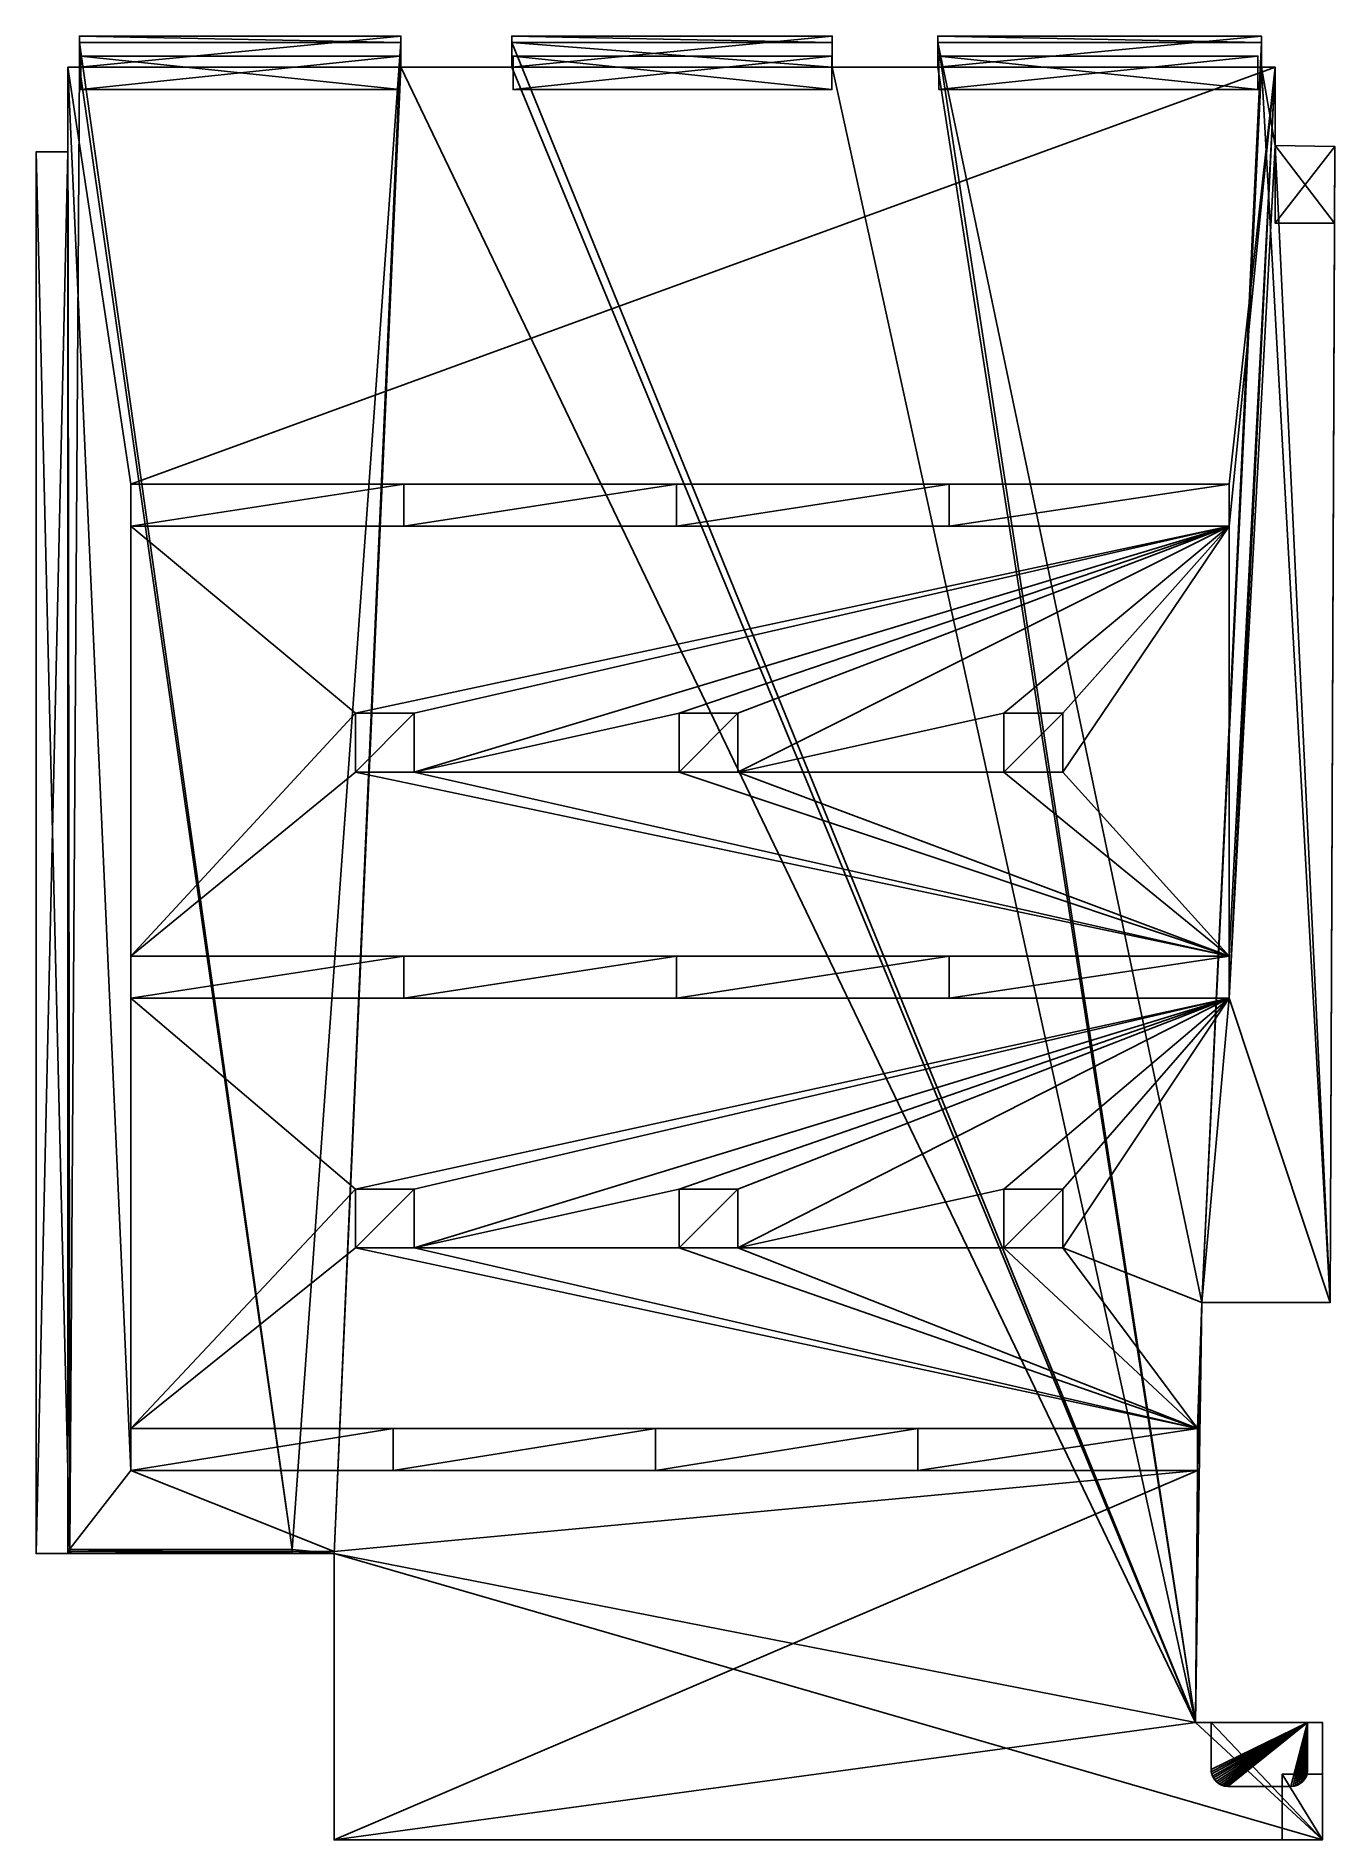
# Model space of a CAD drawing. Extents: x -3036 to 3154, y -4255 to 4337.
import ezdxf

# ---------------------------------------------------------------- set-up
doc = ezdxf.new("R2010")
doc.units = 0
doc.header["$LTSCALE"] = 25.4
doc.layers.get('0').update_dxf_attribs({"color": 13, "linetype": 'CONTINUOUS'})

msp = doc.modelspace()

# ---------------------------------------------------------------- linework, layer by layer
at = {"color": 0}
for p, q in [((-2829.5, 4337.4, 450), (-2829.5, 4307.4, 450)), ((-2829.5, 4337.4, 450), (-2829.5, 4337.4, 2568)), ((-2829.5, 4337.4, 2568), (-2829.5, 4189.4, 2568)), ((-2829.5, 4337.4, 2568), (-1297.5, 4337.4, 2568)), ((-2829.5, 4337.4, 2568), (-2829.5, 4189.4, 2568)), ((-2829.5, 4337.4, 450), (-2829.5, 4337.4, 2568)), ((-2829.5, 4337.4, 450), (-1297.5, 4337.4, 450)), ((-2829.5, 4337.4, 2568), (-1297.5, 4337.4, 2568)), ((-2829.5, 4337.4, 450), (-1297.5, 4337.4, 450)), ((-2829.5, 4337.4, 450), (-2829.5, 4307.4, 450)), ((-2829.5, 4307.4), (-1297.5, 4307.4)), ((-2829.5, 4307.4), (-2829.5, 4189.4)), ((-2829.5, 4307.4), (-2829.5, 4189.4)), ((-2829.5, 4307.4), (-2829.5, 4307.4, 450)), ((-2829.5, 4307.4, 450), (-1297.5, 4307.4, 450)), ((-2829.5, 4307.4), (-2829.5, 4307.4, 450)), ((-2829.5, 4307.4), (-1297.5, 4307.4)), ((-2829.5, 4307.4, 450), (-1297.5, 4307.4, 450)), ((-1297.5, 4337.4, 2568), (-1297.5, 4337.4, 450)), ((-1297.5, 4337.4, 450), (-1297.5, 4307.4, 450)), ((-1297.5, 4337.4, 2568), (-1297.5, 4189.4, 2568)), ((-1297.5, 4337.4, 2568), (-1297.5, 4189.4, 2568)), ((-1297.5, 4337.4, 2568), (-1297.5, 4337.4, 450)), ((-1297.5, 4337.4, 450), (-1297.5, 4307.4, 450)), ((-1297.5, 4307.4), (-1297.5, 4189.4)), ((-1297.5, 4307.4, 450), (-1297.5, 4307.4)), ((-1297.5, 4307.4), (-1297.5, 4189.4)), ((-1297.5, 4307.4, 450), (-1297.5, 4307.4)), ((757.5, 4337.4, 2568), (-769.5, 4337.4, 2568)), ((-769.5, 4337.4, 2568), (-769.5, 4189.4, 2568)), ((-769.5, 4337.4, 450), (-769.5, 4307.4, 450)), ((-769.5, 4337.4, 450), (-769.5, 4337.4, 2568)), ((-769.5, 4337.4, 2568), (-769.5, 4189.4, 2568)), ((-769.5, 4337.4, 450), (-769.5, 4337.4, 2568)), ((-769.5, 4337.4, 450), (757.5, 4337.4, 450)), ((757.5, 4337.4, 2568), (-769.5, 4337.4, 2568)), ((-769.5, 4337.4, 450), (757.5, 4337.4, 450)), ((-769.5, 4337.4, 450), (-769.5, 4307.4, 450)), ((-769.5, 4307.4), (757.5, 4307.4)), ((-769.5, 4307.4), (-769.5, 4189.4)), ((-769.5, 4307.4), (-769.5, 4189.4)), ((-769.5, 4307.4), (-769.5, 4307.4, 450)), ((-769.5, 4307.4, 450), (757.5, 4307.4, 450)), ((-769.5, 4307.4), (-769.5, 4307.4, 450)), ((-769.5, 4307.4), (757.5, 4307.4)), ((-769.5, 4307.4, 450), (757.5, 4307.4, 450)), ((757.5, 4337.4, 2568), (757.5, 4189.4, 2568)), ((757.5, 4337.4, 450), (757.5, 4337.4, 2568)), ((757.5, 4337.4, 450), (757.5, 4307.4, 450)), ((757.5, 4337.4, 2568), (757.5, 4189.4, 2568)), ((757.5, 4337.4, 450), (757.5, 4337.4, 2568)), ((757.5, 4337.4, 450), (757.5, 4307.4, 450)), ((757.5, 4307.4), (757.5, 4189.4)), ((757.5, 4307.4), (757.5, 4307.4, 450)), ((757.5, 4307.4), (757.5, 4189.4)), ((757.5, 4307.4), (757.5, 4307.4, 450)), ((1260.5, 4337.4, 2568), (2803.5, 4337.4, 2568)), ((1260.5, 4337.4, 2568), (1260.5, 4189.4, 2568)), ((1260.5, 4337.4, 450), (1260.5, 4337.4, 2568)), ((1260.5, 4337.4, 450), (2803.5, 4337.4, 450)), ((1260.5, 4337.4, 2568), (2803.5, 4337.4, 2568)), ((1260.5, 4337.4, 450), (1260.5, 4307.4, 450)), ((1260.5, 4337.4, 450), (1260.5, 4337.4, 2568)), ((1260.5, 4337.4, 2568), (1260.5, 4189.4, 2568)), ((1260.5, 4337.4, 450), (2803.5, 4337.4, 450)), ((1260.5, 4337.4, 450), (1260.5, 4307.4, 450)), ((2803.5, 4307.4), (1260.5, 4307.4)), ((1260.5, 4307.4), (1260.5, 4189.4)), ((1260.5, 4307.4), (1260.5, 4189.4)), ((1260.5, 4307.4), (1260.5, 4307.4, 450)), ((1260.5, 4307.4, 450), (2803.5, 4307.4, 450)), ((1260.5, 4307.4), (1260.5, 4307.4, 450)), ((2803.5, 4307.4), (1260.5, 4307.4)), ((1260.5, 4307.4, 450), (2803.5, 4307.4, 450)), ((2803.5, 4337.4, 2568), (2803.5, 4189.4, 2568)), ((2803.5, 4337.4, 2568), (2803.5, 4337.4, 450)), ((2803.5, 4337.4, 2568), (2803.5, 4337.4, 450)), ((2803.5, 4337.4, 450), (2803.5, 4307.4, 450)), ((2803.5, 4337.4, 2568), (2803.5, 4189.4, 2568)), ((2803.5, 4337.4, 450), (2803.5, 4307.4, 450)), ((2803.5, 4307.4), (2803.5, 4189.4)), ((2803.5, 4307.4, 450), (2803.5, 4307.4)), ((2803.5, 4307.4), (2803.5, 4189.4)), ((2803.5, 4307.4, 450), (2803.5, 4307.4)), ((-2823.5, 4242.4, 150), (-2823.5, 4082.4, 150)), ((-1303.5, 4242.4, 150), (-2823.5, 4242.4, 150)), ((-1303.5, 4242.4, 595), (-2823.5, 4242.4, 595)), ((-2823.5, 4242.4, 595), (-2823.5, 4082.4, 595)), ((-1303.5, 4242.4, 150), (-2823.5, 4242.4, 150)), ((-2823.5, 4242.4, 150), (-2823.5, 4242.4, 595)), ((-1303.5, 4242.4, 595), (-2823.5, 4242.4, 595)), ((-2823.5, 4242.4, 150), (-2823.5, 4082.4, 150)), ((-2823.5, 4242.4, 595), (-2823.5, 4082.4, 595)), ((-2823.5, 4242.4, 150), (-2823.5, 4242.4, 595)), ((-1303.5, 4242.4, 150), (-1303.5, 4082.4, 150)), ((-1303.5, 4242.4, 595), (-1303.5, 4082.4, 595)), ((-1303.5, 4242.4, 150), (-1303.5, 4082.4, 150)), ((-1303.5, 4242.4, 150), (-1303.5, 4242.4, 595)), ((-1303.5, 4242.4, 595), (-1303.5, 4082.4, 595)), ((-1303.5, 4242.4, 150), (-1303.5, 4242.4, 595)), ((-763.5, 4242.4, 150), (-763.5, 4082.4, 150)), ((756.5, 4242.4, 150), (-763.5, 4242.4, 150)), ((756.5, 4242.4, 595), (-763.5, 4242.4, 595)), ((-763.5, 4242.4, 595), (-763.5, 4082.4, 595)), ((-763.5, 4242.4, 150), (-763.5, 4082.4, 150)), ((-763.5, 4242.4, 595), (-763.5, 4082.4, 595)), ((-763.5, 4242.4, 150), (-763.5, 4242.4, 595)), ((756.5, 4242.4, 150), (-763.5, 4242.4, 150)), ((-763.5, 4242.4, 150), (-763.5, 4242.4, 595)), ((756.5, 4242.4, 595), (-763.5, 4242.4, 595)), ((756.5, 4242.4, 150), (756.5, 4082.4, 150)), ((756.5, 4242.4, 595), (756.5, 4082.4, 595)), ((756.5, 4242.4, 150), (756.5, 4082.4, 150)), ((756.5, 4242.4, 150), (756.5, 4242.4, 595)), ((756.5, 4242.4, 595), (756.5, 4082.4, 595)), ((756.5, 4242.4, 150), (756.5, 4242.4, 595)), ((1266.5, 4242.4, 150), (1266.5, 4082.4, 150)), ((1266.5, 4242.4, 595), (1266.5, 4082.4, 595)), ((1266.5, 4242.4, 150), (1266.5, 4242.4, 595)), ((1266.5, 4242.4, 150), (1266.5, 4082.4, 150)), ((2786.5, 4242.4, 150), (1266.5, 4242.4, 150)), ((2786.5, 4242.4, 595), (1266.5, 4242.4, 595)), ((1266.5, 4242.4, 595), (1266.5, 4082.4, 595)), ((2786.5, 4242.4, 150), (1266.5, 4242.4, 150)), ((1266.5, 4242.4, 150), (1266.5, 4242.4, 595)), ((2786.5, 4242.4, 595), (1266.5, 4242.4, 595)), ((2786.5, 4242.4, 150), (2786.5, 4082.4, 150)), ((2786.5, 4242.4, 595), (2786.5, 4082.4, 595)), ((2786.5, 4242.4, 150), (2786.5, 4242.4, 595)), ((2786.5, 4242.4, 150), (2786.5, 4082.4, 150)), ((2786.5, 4242.4, 150), (2786.5, 4242.4, 595)), ((2786.5, 4242.4, 595), (2786.5, 4082.4, 595)), ((-2884.5, 4189.4), (-2829.5, 4189.4)), ((-2884.5, 4189.4), (-2884.5, 3785.4)), ((-2884.5, 4189.4), (-2884.5, 3785.4)), ((-2884.5, 4189.4), (-2884.5, 4189.4, 2988)), ((-2884.5, 4189.4, 2988), (-2884.5, -2880.6, 2988)), ((2868.5, 4189.4, 2988), (-2884.5, 4189.4, 2988)), ((-2884.5, 4189.4), (-2884.5, 4189.4, 2988)), ((-2884.5, 4189.4), (-2829.5, 4189.4)), ((-2884.5, 4189.4, 2988), (-2884.5, -2880.6, 2988)), ((2868.5, 4189.4, 2988), (-2884.5, 4189.4, 2988)), ((-2829.5, 4189.4), (-2829.5, 4189.4, 2568)), ((-2829.5, 4189.4, 2568), (-1297.5, 4189.4, 2568)), ((-2829.5, 4189.4), (-2829.5, 4189.4, 2568)), ((-2829.5, 4189.4, 2568), (-1297.5, 4189.4, 2568)), ((-1297.5, 4189.4), (-769.5, 4189.4)), ((-1297.5, 4189.4, 2568), (-1297.5, 4189.4)), ((-1297.5, 4189.4, 2568), (-1297.5, 4189.4)), ((-1297.5, 4189.4), (-769.5, 4189.4)), ((757.5, 4189.4, 2568), (-769.5, 4189.4, 2568)), ((-769.5, 4189.4), (-769.5, 4189.4, 2568)), ((-769.5, 4189.4), (-769.5, 4189.4, 2568)), ((757.5, 4189.4, 2568), (-769.5, 4189.4, 2568)), ((757.5, 4189.4), (1260.5, 4189.4)), ((757.5, 4189.4), (757.5, 4189.4, 2568)), ((757.5, 4189.4), (1260.5, 4189.4)), ((757.5, 4189.4), (757.5, 4189.4, 2568)), ((1260.5, 4189.4, 2568), (2803.5, 4189.4, 2568)), ((1260.5, 4189.4), (1260.5, 4189.4, 2568)), ((1260.5, 4189.4), (1260.5, 4189.4, 2568)), ((1260.5, 4189.4, 2568), (2803.5, 4189.4, 2568)), ((2868.5, 4189.4), (2803.5, 4189.4)), ((2803.5, 4189.4, 2568), (2803.5, 4189.4)), ((2803.5, 4189.4, 2568), (2803.5, 4189.4)), ((2868.5, 4189.4), (2803.5, 4189.4)), ((2868.5, 3815.4), (2868.5, 4189.4)), ((2868.5, 3815.4, 2988), (2868.5, 4189.4, 2988)), ((2868.5, 4189.4), (2868.5, 4189.4, 2988)), ((2868.5, 3815.4), (2868.5, 4189.4)), ((2868.5, 4189.4), (2868.5, 4189.4, 2988)), ((2868.5, 3815.4, 2988), (2868.5, 4189.4, 2988)), ((-1303.5, 4082.4, 150), (-2823.5, 4082.4, 150)), ((-1303.5, 4082.4, 595), (-2823.5, 4082.4, 595)), ((-2823.5, 4082.4, 150), (-2823.5, 4082.4, 595)), ((-1303.5, 4082.4, 150), (-2823.5, 4082.4, 150)), ((-1303.5, 4082.4, 595), (-2823.5, 4082.4, 595)), ((-2823.5, 4082.4, 150), (-2823.5, 4082.4, 595)), ((-1303.5, 4082.4, 150), (-1303.5, 4082.4, 595)), ((-1303.5, 4082.4, 150), (-1303.5, 4082.4, 595)), ((756.5, 4082.4, 150), (-763.5, 4082.4, 150)), ((756.5, 4082.4, 595), (-763.5, 4082.4, 595)), ((756.5, 4082.4, 150), (-763.5, 4082.4, 150)), ((756.5, 4082.4, 595), (-763.5, 4082.4, 595)), ((-763.5, 4082.4, 150), (-763.5, 4082.4, 595)), ((-763.5, 4082.4, 150), (-763.5, 4082.4, 595)), ((756.5, 4082.4, 150), (756.5, 4082.4, 595)), ((756.5, 4082.4, 150), (756.5, 4082.4, 595)), ((1266.5, 4082.4, 150), (1266.5, 4082.4, 595)), ((2786.5, 4082.4, 150), (1266.5, 4082.4, 150)), ((2786.5, 4082.4, 150), (1266.5, 4082.4, 150)), ((2786.5, 4082.4, 595), (1266.5, 4082.4, 595)), ((1266.5, 4082.4, 150), (1266.5, 4082.4, 595)), ((2786.5, 4082.4, 595), (1266.5, 4082.4, 595)), ((2786.5, 4082.4, 150), (2786.5, 4082.4, 595)), ((2786.5, 4082.4, 150), (2786.5, 4082.4, 595)), ((-3036.5, 3785.4, 2500), (-2884.5, 3785.4, 2500)), ((-3036.5, 3785.4), (-3036.5, 3785.4, 2500)), ((-2884.5, 3785.4), (-3036.5, 3785.4)), ((-3036.5, 3785.4, 2500), (-3036.5, -2890.6, 2500)), ((-3036.5, 3785.4, 2500), (-2884.5, 3785.4, 2500)), ((-3036.5, 3785.4), (-3036.5, -2890.6)), ((-3036.5, 3785.4), (-3036.5, 3785.4, 2500)), ((-3036.5, 3785.4, 2500), (-3036.5, -2890.6, 2500)), ((-2884.5, 3785.4), (-3036.5, 3785.4)), ((-3036.5, 3785.4), (-3036.5, -2890.6)), ((-2884.5, 3785.4), (-2884.5, 3785.4, 2500)), ((-2884.5, 3785.4, 2500), (-2884.5, -2890.6, 2500)), ((-2884.5, 3785.4, 2500), (-2884.5, -2890.6, 2500)), ((-2884.5, 3785.4), (-2884.5, 3785.4, 2500)), ((2868.5, 3446.4, 916), (2868.5, 3815.4, 610)), ((2868.5, 3446.4, 1126), (2868.5, 3815.4, 1126)), ((2868.5, 3815.4, 610), (2868.5, 3815.4, 1126)), ((2868.5, 3815.4, 1126), (3153.5, 3811.4, 1126)), ((2868.5, 3446.4, 1126), (2868.5, 3815.4, 1126)), ((3153.5, 3811.4, 610), (2868.5, 3815.4, 610)), ((2868.5, 3815.4), (2868.5, 3815.4, 610)), ((3153.5, 3811.4), (2868.5, 3815.4)), ((3153.5, 3811.4, 610), (2868.5, 3815.4, 610)), ((2868.5, 3446.4, 916), (2868.5, 3815.4, 610)), ((2868.5, 3815.4), (2868.5, 3815.4, 610)), ((2868.5, 3815.4, 610), (2868.5, 3815.4, 1126)), ((2868.5, 3815.4, 1126), (2868.5, 3815.4, 2988)), ((2868.5, 3815.4, 1126), (2868.5, 3815.4, 2988)), ((2868.5, 3815.4, 1126), (3153.5, 3811.4, 1126)), ((3153.5, 3811.4, 2988), (2868.5, 3815.4, 2988)), ((3153.5, 3811.4), (2868.5, 3815.4)), ((3153.5, 3811.4, 2988), (2868.5, 3815.4, 2988)), ((3153.5, 3811.4, 610), (2868.5, 3446.4, 916)), ((3153.5, 3811.4, 610), (2868.5, 3446.4, 916)), ((3131.5, -1694.6), (3153.5, 3811.4)), ((3131.5, -1694.6, 2988), (3153.5, 3811.4, 2988)), ((3131.5, -1694.6), (3153.5, 3811.4)), ((3131.5, -1694.6, 2988), (3153.5, 3811.4, 2988)), ((3152, 3446.4, 916), (3153.5, 3811.4, 610)), ((3153.5, 3811.4, 1126), (3152, 3446.4, 1126)), ((3153.5, 3811.4, 1126), (3152, 3446.4, 1126)), ((3152, 3446.4, 916), (3153.5, 3811.4, 610)), ((3153.5, 3811.4), (3153.5, 3811.4, 610)), ((3153.5, 3811.4, 1126), (3153.5, 3811.4, 2988)), ((3153.5, 3811.4), (3153.5, 3811.4, 610)), ((3153.5, 3811.4, 1126), (3153.5, 3811.4, 2988)), ((2868.5, 3446.4, 916), (2868.5, 3446.4, 1126)), ((2868.5, 3446.4, 1126), (3152, 3446.4, 1126)), ((2868.5, 3446.4, 1126), (3152, 3446.4, 1126)), ((2868.5, 3446.4, 916), (2868.5, 3446.4, 1126)), ((3152, 3446.4, 916), (2868.5, 3446.4, 916)), ((3152, 3446.4, 916), (2868.5, 3446.4, 916)), ((3152, 3446.4, 1126), (3152, 3446.4, 916)), ((3152, 3446.4, 1126), (3152, 3446.4, 916)), ((-2584.3, 2203.4, 2988), (2648.7, 2203.4, 2988)), ((-2584.3, 2203.4, 2888), (-1284.3, 2203.4, 2888)), ((-2584.3, 2203.4, 2988), (-2584.3, 2203.4, 2888)), ((-2584.3, 2003.4, 2988), (-2584.3, 2203.4, 2988)), ((-2584.3, 2203.4, 2988), (-2584.3, 2203.4, 2888)), ((-2584.3, 2003.4, 2888), (-2584.3, 2203.4, 2888)), ((-2584.3, 2203.4, 2888), (-1284.3, 2203.4, 2888)), ((-2584.3, 2003.4, 2888), (-2584.3, 2203.4, 2888)), ((-2584.3, 2003.4, 2988), (-2584.3, 2203.4, 2988)), ((-2584.3, 2203.4, 2988), (2648.7, 2203.4, 2988)), ((-1284.3, 2203.4, 2888), (15.7, 2203.4, 2888)), ((-1284.3, 2003.4, 2888), (-1284.3, 2203.4, 2888)), ((-1284.3, 2203.4, 2888), (15.7, 2203.4, 2888)), ((-1284.3, 2003.4, 2888), (-1284.3, 2203.4, 2888)), ((15.7, 2203.4, 2888), (1315.7, 2203.4, 2888)), ((15.7, 2003.4, 2888), (15.7, 2203.4, 2888)), ((15.7, 2003.4, 2888), (15.7, 2203.4, 2888)), ((15.7, 2203.4, 2888), (1315.7, 2203.4, 2888)), ((1315.7, 2203.4, 2888), (2648.7, 2203.4, 2888)), ((1315.7, 2003.4, 2888), (1315.7, 2203.4, 2888)), ((1315.7, 2203.4, 2888), (2648.7, 2203.4, 2888)), ((1315.7, 2003.4, 2888), (1315.7, 2203.4, 2888)), ((2648.7, 2003.4, 2988), (2648.7, 2203.4, 2988)), ((2648.7, 2003.4, 2888), (2648.7, 2203.4, 2888)), ((2648.7, 2203.4, 2988), (2648.7, 2203.4, 2888)), ((2648.7, 2203.4, 2988), (2648.7, 2203.4, 2888)), ((2648.7, 2003.4, 2888), (2648.7, 2203.4, 2888)), ((2648.7, 2003.4, 2988), (2648.7, 2203.4, 2988)), ((-2584.3, 2003.4, 2988), (-2584.3, 2003.4, 2888)), ((2648.7, 2003.4, 2988), (-2584.3, 2003.4, 2988)), ((-2584.3, 2003.4, 2988), (-2584.3, 2003.4, 2888)), ((-1284.3, 2003.4, 2888), (-2584.3, 2003.4, 2888)), ((-1284.3, 2003.4, 2888), (-2584.3, 2003.4, 2888)), ((2648.7, 2003.4, 2988), (-2584.3, 2003.4, 2988)), ((15.7, 2003.4, 2888), (-1284.3, 2003.4, 2888)), ((15.7, 2003.4, 2888), (-1284.3, 2003.4, 2888)), ((1315.7, 2003.4, 2888), (15.7, 2003.4, 2888)), ((1315.7, 2003.4, 2888), (15.7, 2003.4, 2888)), ((2648.7, 2003.4, 2888), (1315.7, 2003.4, 2888)), ((2648.7, 2003.4, 2888), (1315.7, 2003.4, 2888)), ((2648.7, 2003.4, 2988), (2648.7, 2003.4, 2888)), ((2648.7, 2003.4, 2988), (2648.7, 2003.4, 2888)), ((-1514, 1112, 2988), (-1514, 832, 2988)), ((-1234, 1112, 2988), (-1514, 1112, 2988)), ((-1514, 1112, 2863), (-1514, 832, 2863)), ((-1234, 1112, 2863), (-1514, 1112, 2863)), ((-1514, 1112, 2988), (-1514, 832, 2988)), ((-1514, 1112, 2988), (-1514, 1112, 2863)), ((-1514, 1112, 2863), (-1514, 832, 2863)), ((-1234, 1112, 2988), (-1514, 1112, 2988)), ((-1234, 1112, 2863), (-1514, 1112, 2863)), ((-1514, 1112, 2988), (-1514, 1112, 2863)), ((-1234, 832, 2988), (-1234, 1112, 2988)), ((-1234, 832, 2863), (-1234, 1112, 2863)), ((-1234, 1112, 2988), (-1234, 1112, 2863)), ((-1234, 832, 2988), (-1234, 1112, 2988)), ((-1234, 832, 2863), (-1234, 1112, 2863)), ((-1234, 1112, 2988), (-1234, 1112, 2863)), ((308, 1112, 2988), (28, 1112, 2988)), ((28, 1112, 2988), (28, 832, 2988)), ((28, 1112, 2863), (28, 832, 2863)), ((308, 1112, 2863), (28, 1112, 2863)), ((28, 1112, 2988), (28, 832, 2988)), ((28, 1112, 2988), (28, 1112, 2863)), ((28, 1112, 2863), (28, 832, 2863)), ((308, 1112, 2988), (28, 1112, 2988)), ((308, 1112, 2863), (28, 1112, 2863)), ((28, 1112, 2988), (28, 1112, 2863)), ((308, 832, 2988), (308, 1112, 2988)), ((308, 832, 2863), (308, 1112, 2863)), ((308, 1112, 2988), (308, 1112, 2863)), ((308, 832, 2988), (308, 1112, 2988)), ((308, 832, 2863), (308, 1112, 2863)), ((308, 1112, 2988), (308, 1112, 2863)), ((1576, 1112, 2988), (1576, 832, 2988)), ((1856, 1112, 2988), (1576, 1112, 2988)), ((1576, 1112, 2863), (1576, 832, 2863)), ((1856, 1112, 2863), (1576, 1112, 2863)), ((1576, 1112, 2988), (1576, 832, 2988)), ((1576, 1112, 2988), (1576, 1112, 2863)), ((1576, 1112, 2863), (1576, 832, 2863)), ((1856, 1112, 2988), (1576, 1112, 2988)), ((1856, 1112, 2863), (1576, 1112, 2863)), ((1576, 1112, 2988), (1576, 1112, 2863)), ((1856, 832, 2988), (1856, 1112, 2988)), ((1856, 832, 2863), (1856, 1112, 2863)), ((1856, 1112, 2988), (1856, 1112, 2863)), ((1856, 832, 2988), (1856, 1112, 2988)), ((1856, 832, 2863), (1856, 1112, 2863)), ((1856, 1112, 2988), (1856, 1112, 2863)), ((-1514, 832, 2988), (-1234, 832, 2988)), ((-1514, 832, 2863), (-1234, 832, 2863)), ((-1514, 832, 2988), (-1234, 832, 2988)), ((-1514, 832, 2988), (-1514, 832, 2863)), ((-1514, 832, 2863), (-1234, 832, 2863)), ((-1514, 832, 2988), (-1514, 832, 2863)), ((-1234, 832, 2988), (-1234, 832, 2863)), ((-1234, 832, 2988), (-1234, 832, 2863)), ((28, 832, 2988), (308, 832, 2988)), ((28, 832, 2863), (308, 832, 2863)), ((28, 832, 2988), (308, 832, 2988)), ((28, 832, 2988), (28, 832, 2863)), ((28, 832, 2863), (308, 832, 2863)), ((28, 832, 2988), (28, 832, 2863)), ((308, 832, 2988), (308, 832, 2863)), ((308, 832, 2988), (308, 832, 2863)), ((1576, 832, 2988), (1856, 832, 2988)), ((1576, 832, 2863), (1856, 832, 2863)), ((1576, 832, 2988), (1856, 832, 2988)), ((1576, 832, 2988), (1576, 832, 2863)), ((1576, 832, 2863), (1856, 832, 2863)), ((1576, 832, 2988), (1576, 832, 2863)), ((1856, 832, 2988), (1856, 832, 2863)), ((1856, 832, 2988), (1856, 832, 2863)), ((-2584.3, -45.6, 2988), (2648.7, -45.6, 2988)), ((-2584.3, -45.6, 2888), (-1284.3, -45.6, 2888)), ((-2584.3, -45.6, 2988), (-2584.3, -45.6, 2888)), ((-2584.3, -45.6, 2888), (-1284.3, -45.6, 2888)), ((-2584.3, -245.6, 2888), (-2584.3, -45.6, 2888)), ((-2584.3, -245.6, 2988), (-2584.3, -45.6, 2988)), ((-2584.3, -45.6, 2988), (-2584.3, -45.6, 2888)), ((-2584.3, -245.6, 2888), (-2584.3, -45.6, 2888)), ((-2584.3, -45.6, 2988), (2648.7, -45.6, 2988)), ((-2584.3, -245.6, 2988), (-2584.3, -45.6, 2988)), ((-1284.3, -45.6, 2888), (15.7, -45.6, 2888)), ((-1284.3, -245.6, 2888), (-1284.3, -45.6, 2888)), ((-1284.3, -45.6, 2888), (15.7, -45.6, 2888)), ((-1284.3, -245.6, 2888), (-1284.3, -45.6, 2888)), ((15.7, -45.6, 2888), (1315.7, -45.6, 2888)), ((15.7, -45.6, 2888), (1315.7, -45.6, 2888)), ((15.7, -245.6, 2888), (15.7, -45.6, 2888)), ((15.7, -245.6, 2888), (15.7, -45.6, 2888)), ((1315.7, -45.6, 2888), (2648.7, -45.6, 2888)), ((1315.7, -245.6, 2888), (1315.7, -45.6, 2888)), ((1315.7, -245.6, 2888), (1315.7, -45.6, 2888)), ((1315.7, -45.6, 2888), (2648.7, -45.6, 2888)), ((2648.7, -45.6, 2988), (2648.7, -45.6, 2888)), ((2648.7, -245.6, 2888), (2648.7, -45.6, 2888)), ((2648.7, -245.6, 2988), (2648.7, -45.6, 2988)), ((2648.7, -245.6, 2888), (2648.7, -45.6, 2888)), ((2648.7, -45.6, 2988), (2648.7, -45.6, 2888)), ((2648.7, -245.6, 2988), (2648.7, -45.6, 2988)), ((-1284.3, -245.6, 2888), (-2584.3, -245.6, 2888)), ((-2584.3, -245.6, 2988), (-2584.3, -245.6, 2888)), ((2648.7, -245.6, 2988), (-2584.3, -245.6, 2988)), ((-2584.3, -245.6, 2988), (-2584.3, -245.6, 2888)), ((-1284.3, -245.6, 2888), (-2584.3, -245.6, 2888)), ((2648.7, -245.6, 2988), (-2584.3, -245.6, 2988)), ((15.7, -245.6, 2888), (-1284.3, -245.6, 2888)), ((15.7, -245.6, 2888), (-1284.3, -245.6, 2888)), ((1315.7, -245.6, 2888), (15.7, -245.6, 2888)), ((1315.7, -245.6, 2888), (15.7, -245.6, 2888)), ((2648.7, -245.6, 2888), (1315.7, -245.6, 2888)), ((2648.7, -245.6, 2888), (1315.7, -245.6, 2888)), ((2648.7, -245.6, 2988), (2648.7, -245.6, 2888)), ((2648.7, -245.6, 2988), (2648.7, -245.6, 2888)), ((-1234, -1155, 2988), (-1514, -1155, 2988)), ((-1514, -1155, 2988), (-1514, -1435, 2988)), ((-1514, -1155, 2863), (-1514, -1435, 2863)), ((-1234, -1155, 2863), (-1514, -1155, 2863)), ((-1514, -1155, 2988), (-1514, -1435, 2988)), ((-1514, -1155, 2988), (-1514, -1155, 2863)), ((-1514, -1155, 2863), (-1514, -1435, 2863)), ((-1234, -1155, 2988), (-1514, -1155, 2988)), ((-1234, -1155, 2863), (-1514, -1155, 2863)), ((-1514, -1155, 2988), (-1514, -1155, 2863)), ((-1234, -1435, 2988), (-1234, -1155, 2988)), ((-1234, -1435, 2863), (-1234, -1155, 2863)), ((-1234, -1155, 2988), (-1234, -1155, 2863)), ((-1234, -1435, 2988), (-1234, -1155, 2988)), ((-1234, -1435, 2863), (-1234, -1155, 2863)), ((-1234, -1155, 2988), (-1234, -1155, 2863)), ((308, -1155, 2988), (28, -1155, 2988)), ((28, -1155, 2988), (28, -1435, 2988)), ((28, -1155, 2863), (28, -1435, 2863)), ((308, -1155, 2863), (28, -1155, 2863)), ((28, -1155, 2988), (28, -1435, 2988)), ((28, -1155, 2988), (28, -1155, 2863)), ((28, -1155, 2863), (28, -1435, 2863)), ((308, -1155, 2988), (28, -1155, 2988)), ((308, -1155, 2863), (28, -1155, 2863)), ((28, -1155, 2988), (28, -1155, 2863)), ((308, -1435, 2988), (308, -1155, 2988)), ((308, -1435, 2863), (308, -1155, 2863)), ((308, -1155, 2988), (308, -1155, 2863)), ((308, -1435, 2988), (308, -1155, 2988)), ((308, -1435, 2863), (308, -1155, 2863)), ((308, -1155, 2988), (308, -1155, 2863)), ((1576, -1155, 2988), (1576, -1435, 2988)), ((1856, -1155, 2988), (1576, -1155, 2988)), ((1576, -1155, 2863), (1576, -1435, 2863)), ((1856, -1155, 2863), (1576, -1155, 2863)), ((1576, -1155, 2988), (1576, -1435, 2988)), ((1576, -1155, 2988), (1576, -1155, 2863)), ((1576, -1155, 2863), (1576, -1435, 2863)), ((1856, -1155, 2988), (1576, -1155, 2988)), ((1856, -1155, 2863), (1576, -1155, 2863)), ((1576, -1155, 2988), (1576, -1155, 2863)), ((1856, -1435, 2988), (1856, -1155, 2988)), ((1856, -1435, 2863), (1856, -1155, 2863)), ((1856, -1155, 2988), (1856, -1155, 2863)), ((1856, -1435, 2988), (1856, -1155, 2988)), ((1856, -1435, 2863), (1856, -1155, 2863)), ((1856, -1155, 2988), (1856, -1155, 2863)), ((-1514, -1435, 2988), (-1234, -1435, 2988)), ((-1514, -1435, 2863), (-1234, -1435, 2863)), ((-1514, -1435, 2988), (-1234, -1435, 2988)), ((-1514, -1435, 2988), (-1514, -1435, 2863)), ((-1514, -1435, 2863), (-1234, -1435, 2863)), ((-1514, -1435, 2988), (-1514, -1435, 2863)), ((-1234, -1435, 2988), (-1234, -1435, 2863)), ((-1234, -1435, 2988), (-1234, -1435, 2863)), ((28, -1435, 2988), (308, -1435, 2988)), ((28, -1435, 2863), (308, -1435, 2863)), ((28, -1435, 2988), (308, -1435, 2988)), ((28, -1435, 2988), (28, -1435, 2863)), ((28, -1435, 2863), (308, -1435, 2863)), ((28, -1435, 2988), (28, -1435, 2863)), ((308, -1435, 2988), (308, -1435, 2863)), ((308, -1435, 2988), (308, -1435, 2863)), ((1576, -1435, 2988), (1856, -1435, 2988)), ((1576, -1435, 2863), (1856, -1435, 2863)), ((1576, -1435, 2988), (1856, -1435, 2988)), ((1576, -1435, 2988), (1576, -1435, 2863)), ((1576, -1435, 2863), (1856, -1435, 2863)), ((1576, -1435, 2988), (1576, -1435, 2863)), ((1856, -1435, 2988), (1856, -1435, 2863)), ((1856, -1435, 2988), (1856, -1435, 2863)), ((2488.5, -3694.6), (2518.5, -1694.6)), ((2488.5, -3694.6), (2518.5, -1694.6)), ((2488.5, -3694.6, 2988), (2518.5, -1694.6, 2988)), ((2488.5, -3694.6, 2988), (2518.5, -1694.6, 2988)), ((2518.5, -1694.6), (3131.5, -1694.6)), ((2518.5, -1694.6), (2518.5, -1694.6, 2988)), ((2518.5, -1694.6), (3131.5, -1694.6)), ((2518.5, -1694.6), (2518.5, -1694.6, 2988)), ((2518.5, -1694.6, 2988), (3131.5, -1694.6, 2988)), ((2518.5, -1694.6, 2988), (3131.5, -1694.6, 2988)), ((3131.5, -1694.6), (3131.5, -1694.6, 2988)), ((3131.5, -1694.6), (3131.5, -1694.6, 2988)), ((-2584.3, -2494.6, 2988), (-2584.3, -2294.6, 2988)), ((-2584.3, -2294.6, 2988), (-2584.3, -2294.6, 2888)), ((-2584.3, -2494.6, 2888), (-2584.3, -2294.6, 2888)), ((-2584.3, -2294.6, 2988), (2498.7, -2294.6, 2988)), ((-2584.3, -2294.6, 2888), (-1334.3, -2294.6, 2888)), ((-2584.3, -2294.6, 2988), (-2584.3, -2294.6, 2888)), ((-2584.3, -2294.6, 2888), (-1334.3, -2294.6, 2888)), ((-2584.3, -2494.6, 2888), (-2584.3, -2294.6, 2888)), ((-2584.3, -2294.6, 2988), (2498.7, -2294.6, 2988)), ((-2584.3, -2494.6, 2988), (-2584.3, -2294.6, 2988)), ((-1334.3, -2294.6, 2888), (-84.3, -2294.6, 2888)), ((-1334.3, -2294.6, 2888), (-1334.3, -2494.6, 2888)), ((-1334.3, -2294.6, 2888), (-84.3, -2294.6, 2888)), ((-1334.3, -2294.6, 2888), (-1334.3, -2494.6, 2888)), ((-84.3, -2294.6, 2888), (1165.7, -2294.6, 2888)), ((-84.3, -2294.6, 2888), (1165.7, -2294.6, 2888)), ((-84.3, -2294.6, 2888), (-84.3, -2494.6, 2888)), ((-84.3, -2294.6, 2888), (-84.3, -2494.6, 2888)), ((1165.7, -2294.6, 2888), (2498.7, -2294.6, 2888)), ((1165.7, -2294.6, 2888), (1165.7, -2494.6, 2888)), ((1165.7, -2294.6, 2888), (1165.7, -2494.6, 2888)), ((1165.7, -2294.6, 2888), (2498.7, -2294.6, 2888)), ((2498.7, -2494.6, 2988), (2498.7, -2294.6, 2988)), ((2498.7, -2494.6, 2888), (2498.7, -2294.6, 2888)), ((2498.7, -2294.6, 2988), (2498.7, -2294.6, 2888)), ((2498.7, -2294.6, 2988), (2498.7, -2294.6, 2888)), ((2498.7, -2494.6, 2888), (2498.7, -2294.6, 2888)), ((2498.7, -2494.6, 2988), (2498.7, -2294.6, 2988)), ((2498.7, -2494.6, 2988), (-2584.3, -2494.6, 2988)), ((-2584.3, -2494.6, 2988), (-2584.3, -2494.6, 2888)), ((-1334.3, -2494.6, 2888), (-2584.3, -2494.6, 2888)), ((-2584.3, -2494.6, 2988), (-2584.3, -2494.6, 2888)), ((-1334.3, -2494.6, 2888), (-2584.3, -2494.6, 2888)), ((2498.7, -2494.6, 2988), (-2584.3, -2494.6, 2988)), ((-84.3, -2494.6, 2888), (-1334.3, -2494.6, 2888)), ((-84.3, -2494.6, 2888), (-1334.3, -2494.6, 2888)), ((1165.7, -2494.6, 2888), (-84.3, -2494.6, 2888)), ((1165.7, -2494.6, 2888), (-84.3, -2494.6, 2888)), ((2498.7, -2494.6, 2888), (1165.7, -2494.6, 2888)), ((2498.7, -2494.6, 2888), (1165.7, -2494.6, 2888)), ((2498.7, -2494.6, 2988), (2498.7, -2494.6, 2888)), ((2498.7, -2494.6, 2988), (2498.7, -2494.6, 2888)), ((-3036.5, -2890.6, 2500), (-2884.5, -2890.6, 2500)), ((-3036.5, -2890.6), (-3036.5, -2890.6, 2500)), ((-3036.5, -2890.6), (-2875.5, -2890.6)), ((-3036.5, -2890.6), (-2875.5, -2890.6)), ((-3036.5, -2890.6), (-3036.5, -2890.6, 2500)), ((-3036.5, -2890.6, 2500), (-2884.5, -2890.6, 2500)), ((-2884.5, -2890.6, 2500), (-2884.5, -2880.6, 2988)), ((-2884.5, -2880.6, 2988), (-1616.5, -2880.6, 2988)), ((-2884.5, -2880.6, 2988), (-1616.5, -2880.6, 2988)), ((-2884.5, -2890.6, 2500), (-2884.5, -2880.6, 2988)), ((-2866.5, -2890.6, 2500), (-2884.5, -2890.6, 2500)), ((-2875.5, -2890.6, 2020), (-2884.5, -2890.6, 2500)), ((-2875.5, -2890.6, 2020), (-2884.5, -2890.6, 2500)), ((-2866.5, -2890.6, 2500), (-2884.5, -2890.6, 2500)), ((-2875.5, -2890.6), (-2875.5, -2870.6)), ((-2875.5, -2870.6), (-1815.5, -2870.6)), ((-2875.5, -2870.6, 2020), (-1815.5, -2870.6, 2020)), ((-2875.5, -2890.6, 2020), (-2875.5, -2870.6, 2020)), ((-2875.5, -2870.6), (-1815.5, -2870.6)), ((-2875.5, -2870.6, 2020), (-1815.5, -2870.6, 2020)), ((-2875.5, -2890.6), (-2875.5, -2870.6)), ((-2875.5, -2890.6, 2020), (-2875.5, -2870.6, 2020)), ((-2875.5, -2890.6), (-2875.5, -2890.6, 2020)), ((-2875.5, -2890.6), (-2875.5, -2890.6, 2020)), ((-2866.5, -2890.6, 2500), (-1616.5, -2880.6, 2988)), ((-2866.5, -2890.6, 2500), (-1616.5, -2880.6, 2988)), ((-1815.5, -2890.6, 2020), (-2866.5, -2890.6, 2500)), ((-1815.5, -2890.6, 2020), (-2866.5, -2890.6, 2500)), ((-1815.5, -2870.6), (-1815.5, -2890.6)), ((-1815.5, -2870.6, 2020), (-1815.5, -2890.6, 2020)), ((-1815.5, -2870.6), (-1815.5, -2890.6)), ((-1815.5, -2870.6), (-1815.5, -2870.6, 2020)), ((-1815.5, -2870.6, 2020), (-1815.5, -2890.6, 2020)), ((-1815.5, -2870.6), (-1815.5, -2870.6, 2020)), ((-1815.5, -2890.6), (-1616.5, -2890.6)), ((-1815.5, -2890.6), (-1815.5, -2890.6, 2020)), ((-1815.5, -2890.6, 2020), (-1616.5, -2890.6)), ((-1815.5, -2890.6, 2020), (-1616.5, -2890.6)), ((-1815.5, -2890.6), (-1616.5, -2890.6)), ((-1815.5, -2890.6), (-1815.5, -2890.6, 2020)), ((-1616.5, -2890.6), (-1616.5, -2880.6, 2988)), ((-1616.5, -2880.6, 2988), (-1616.5, -4254.6, 2988)), ((-1616.5, -2880.6, 2988), (-1616.5, -4254.6, 2988)), ((-1616.5, -2890.6), (-1616.5, -2880.6, 2988)), ((-1616.5, -2890.6), (-1616.5, -4254.6)), ((-1616.5, -2890.6), (-1616.5, -4254.6)), ((2563.5, -3694.6), (2488.5, -3694.6)), ((3093.5, -3694.6, 2988), (2488.5, -3694.6, 2988)), ((2488.5, -3694.6), (2488.5, -3694.6, 2988)), ((2563.5, -3694.6), (2488.5, -3694.6)), ((2488.5, -3694.6), (2488.5, -3694.6, 2988)), ((3093.5, -3694.6, 2988), (2488.5, -3694.6, 2988)), ((2563.5, -3694.6, -21.1), (2563.5, -3694.6)), ((3093.5, -3694.6), (2563.5, -3694.6)), ((3093.5, -3694.6), (2563.5, -3694.6)), ((2563.5, -3694.6, 658), (3023.5, -3694.6, 658)), ((2563.5, -3694.6, 658), (2563.5, -3694.6, 780)), ((2563.5, -3694.6, 780), (3023.5, -3694.6, 780)), ((2563.5, -3694.6, 658), (3023.5, -3694.6, 658)), ((2563.5, -3694.6, 658), (2563.5, -3919.6, 658)), ((2563.5, -3694.6, 658), (2563.5, -3919.6, 658)), ((2563.5, -3694.6, 780), (2563.5, -3919.6, 780)), ((2563.5, -3694.6, 658), (2563.5, -3694.6, 780)), ((2563.5, -3694.6, 780), (3023.5, -3694.6, 780)), ((2563.5, -3694.6, 780), (2563.5, -3919.6, 780)), ((3023.5, -3694.6, 658), (3023.5, -3919.6, 658)), ((3023.5, -3694.6, 780), (3023.5, -3694.6, 658)), ((3023.5, -3694.6, 780), (3023.5, -3919.6, 780)), ((3023.5, -3694.6, 780), (3023.5, -3694.6, 658)), ((3023.5, -3694.6, 658), (3023.5, -3919.6, 658)), ((3023.5, -3694.6, 780), (3023.5, -3919.6, 780)), ((3093.5, -4254.6), (3093.5, -3694.6)), ((3093.5, -4254.6, 2988), (3093.5, -3694.6, 2988)), ((3093.5, -3694.6), (3093.5, -3694.6, 2988)), ((3093.5, -4254.6), (3093.5, -3694.6)), ((3093.5, -3694.6), (3093.5, -3694.6, 2988)), ((3093.5, -4254.6, 2988), (3093.5, -3694.6, 2988)), ((2563.5, -3919.6, 780), (2563.5, -3919.6, 658)), ((2563.5, -3919.6, 780), (2563.5, -3919.6, 658)), ((2564.2, -3930.1, 780), (2564.2, -3930.1, 658)), ((2564.2, -3930.1, 780), (2564.2, -3930.1, 658)), ((2566.2, -3940.3, 780), (2566.2, -3940.3, 658)), ((2566.2, -3940.3, 780), (2566.2, -3940.3, 658)), ((2569.6, -3950.2, 780), (2569.6, -3950.2, 658)), ((2569.6, -3950.2, 780), (2569.6, -3950.2, 658)), ((3093.5, -3941.6, 1111), (2901.5, -3941.6, 1111)), ((2901.5, -4254.6, 1111), (2901.5, -3941.6, 1111)), ((2901.5, -4254.6, 578), (2901.5, -3941.6, 907)), ((2901.5, -4254.6, 1111), (2901.5, -3941.6, 1111)), ((2901.5, -3941.6, 907), (2901.5, -3941.6, 1111)), ((3093.5, -3941.6, 907), (2901.5, -3941.6, 907)), ((2901.5, -3941.6, 907), (2901.5, -3941.6, 1111)), ((3093.5, -3941.6, 1111), (2901.5, -3941.6, 1111)), ((2901.5, -4254.6, 578), (2901.5, -3941.6, 907)), ((3093.5, -3941.6, 907), (2901.5, -3941.6, 907)), ((3017.4, -3950.2, 780), (3017.4, -3950.2, 658)), ((3017.4, -3950.2, 780), (3017.4, -3950.2, 658)), ((3020.8, -3940.3, 780), (3020.8, -3940.3, 658)), ((3020.8, -3940.3, 780), (3020.8, -3940.3, 658)), ((3022.8, -3930.1, 780), (3022.8, -3930.1, 658)), ((3022.8, -3930.1, 780), (3022.8, -3930.1, 658)), ((3023.5, -3919.6, 780), (3023.5, -3919.6, 658)), ((3023.5, -3919.6, 780), (3023.5, -3919.6, 658)), ((3093.5, -4254.6, 578), (3093.5, -3941.6, 907)), ((3093.5, -3941.6, 907), (3093.5, -3941.6, 1111)), ((3093.5, -4254.6, 1111), (3093.5, -3941.6, 1111)), ((3093.5, -4254.6, 1111), (3093.5, -3941.6, 1111)), ((3093.5, -3941.6, 907), (3093.5, -3941.6, 1111)), ((3093.5, -4254.6, 578), (3093.5, -3941.6, 907)), ((2574.2, -3959.6, 780), (2574.2, -3959.6, 658)), ((2574.2, -3959.6, 780), (2574.2, -3959.6, 658)), ((2580, -3968.3, 780), (2580, -3968.3, 658)), ((2580, -3968.3, 780), (2580, -3968.3, 658)), ((2586.9, -3976.2, 780), (2586.9, -3976.2, 658)), ((2586.9, -3976.2, 780), (2586.9, -3976.2, 658)), ((2594.8, -3983.1, 780), (2594.8, -3983.1, 658)), ((2594.8, -3983.1, 780), (2594.8, -3983.1, 658)), ((2603.5, -3988.9, 780), (2603.5, -3988.9, 658)), ((2603.5, -3988.9, 780), (2603.5, -3988.9, 658)), ((2612.9, -3993.5, 780), (2612.9, -3993.5, 658)), ((2612.9, -3993.5, 780), (2612.9, -3993.5, 658)), ((2622.8, -3996.9, 780), (2622.8, -3996.9, 658)), ((2622.8, -3996.9, 780), (2622.8, -3996.9, 658)), ((2633.1, -3998.9, 780), (2633.1, -3998.9, 658)), ((2633.1, -3998.9, 780), (2633.1, -3998.9, 658)), ((2643.5, -3999.6, 658), (2943.5, -3999.6, 658)), ((2643.5, -3999.6, 780), (2943.5, -3999.6, 780)), ((2643.5, -3999.6, 780), (2643.5, -3999.6, 658)), ((2643.5, -3999.6, 658), (2943.5, -3999.6, 658)), ((2643.5, -3999.6, 780), (2943.5, -3999.6, 780)), ((2643.5, -3999.6, 780), (2643.5, -3999.6, 658)), ((2943.5, -3999.6, 780), (2943.5, -3999.6, 658)), ((2943.5, -3999.6, 780), (2943.5, -3999.6, 658)), ((2953.9, -3998.9, 780), (2953.9, -3998.9, 658)), ((2953.9, -3998.9, 780), (2953.9, -3998.9, 658)), ((2964.2, -3996.9, 780), (2964.2, -3996.9, 658)), ((2964.2, -3996.9, 780), (2964.2, -3996.9, 658)), ((2974.1, -3993.5, 780), (2974.1, -3993.5, 658)), ((2974.1, -3993.5, 780), (2974.1, -3993.5, 658)), ((2983.5, -3988.9, 780), (2983.5, -3988.9, 658)), ((2983.5, -3988.9, 780), (2983.5, -3988.9, 658)), ((2992.2, -3983.1, 780), (2992.2, -3983.1, 658)), ((2992.2, -3983.1, 780), (2992.2, -3983.1, 658)), ((3000.1, -3976.2, 780), (3000.1, -3976.2, 658)), ((3000.1, -3976.2, 780), (3000.1, -3976.2, 658)), ((3007, -3968.3, 780), (3007, -3968.3, 658)), ((3007, -3968.3, 780), (3007, -3968.3, 658)), ((3012.8, -3959.6, 780), (3012.8, -3959.6, 658)), ((3012.8, -3959.6, 780), (3012.8, -3959.6, 658)), ((-1616.5, -4254.6), (3093.5, -4254.6)), ((-1616.5, -4254.6), (3093.5, -4254.6)), ((-1616.5, -4254.6), (-1616.5, -4254.6, 2988)), ((-1616.5, -4254.6, 2988), (3093.5, -4254.6, 2988)), ((-1616.5, -4254.6), (-1616.5, -4254.6, 2988)), ((-1616.5, -4254.6, 2988), (3093.5, -4254.6, 2988)), ((3093.5, -4254.6, 1111), (2901.5, -4254.6, 1111)), ((2901.5, -4254.6, 578), (2901.5, -4254.6, 1111)), ((3093.5, -4254.6, 578), (2901.5, -4254.6, 578)), ((3093.5, -4254.6, 1111), (2901.5, -4254.6, 1111)), ((2901.5, -4254.6, 578), (2901.5, -4254.6, 1111)), ((3093.5, -4254.6, 578), (2901.5, -4254.6, 578)), ((3093.5, -4254.6), (3093.5, -4254.6, 578)), ((3093.5, -4254.6, 1111), (3093.5, -4254.6, 2988)), ((3093.5, -4254.6, 1111), (3093.5, -4254.6, 2988)), ((3093.5, -4254.6), (3093.5, -4254.6, 578))]:
    msp.add_line(p, q, dxfattribs=at)
at = {"color": 254}
for p, q in [((-2875.5, -2870.6), (-2875.5, -2870.6, 2020)), ((-2875.5, -2870.6), (-2875.5, -2870.6, 2020)), ((-2875.5, -2890.6, 2020), (-1815.5, -2890.6, 2020)), ((-2875.5, -2890.6, 2020), (-1815.5, -2890.6, 2020)), ((-1815.5, -2890.6, 2020), (-1616.5, -2880.6, 2988)), ((-1815.5, -2890.6, 2020), (-1616.5, -2880.6, 2988))]:
    msp.add_line(p, q, dxfattribs=at)
at = {"color": 252, "extrusion": (0, 0, -1)}
for centre, start, end in [((-2643.5, -3919.6, -658), 270, 360), ((-2643.5, -3919.6, -780), 270, 360), ((-2643.5, -3919.6, -780), 270, 360), ((-2643.5, -3919.6, -658), 270, 360), ((-2643.5, -3919.6, -780), 270, 360), ((-2643.5, -3919.6, -658), 270, 360), ((-2643.5, -3919.6, -780), 270, 360), ((-2643.5, -3919.6, -658), 270, 360), ((-2643.5, -3919.6, -780), 270, 360), ((-2643.5, -3919.6, -658), 270, 360), ((-2643.5, -3919.6, -780), 270, 360), ((-2643.5, -3919.6, -658), 270, 360), ((-2643.5, -3919.6, -780), 270, 360), ((-2643.5, -3919.6, -658), 270, 360), ((-2643.5, -3919.6, -780), 270, 360), ((-2643.5, -3919.6, -658), 270, 360), ((-2643.5, -3919.6, -780), 270, 360), ((-2643.5, -3919.6, -658), 270, 360), ((-2643.5, -3919.6, -780), 270, 360), ((-2643.5, -3919.6, -658), 270, 360), ((-2643.5, -3919.6, -780), 270, 360), ((-2643.5, -3919.6, -658), 270, 360), ((-2643.5, -3919.6, -780), 270, 360), ((-2643.5, -3919.6, -658), 270, 360), ((-2643.5, -3919.6, -780), 270, 360), ((-2643.5, -3919.6, -658), 270, 360), ((-2943.5, -3919.6, -658), 180, 270), ((-2943.5, -3919.6, -780), 180, 270), ((-2943.5, -3919.6, -780), 180, 270), ((-2943.5, -3919.6, -658), 180, 270), ((-2943.5, -3919.6, -780), 180, 270), ((-2943.5, -3919.6, -658), 180, 270), ((-2943.5, -3919.6, -780), 180, 270), ((-2943.5, -3919.6, -658), 180, 270), ((-2943.5, -3919.6, -780), 180, 270), ((-2943.5, -3919.6, -658), 180, 270), ((-2943.5, -3919.6, -780), 180, 270), ((-2943.5, -3919.6, -658), 180, 270), ((-2943.5, -3919.6, -780), 180, 270), ((-2943.5, -3919.6, -658), 180, 270), ((-2943.5, -3919.6, -780), 180, 270), ((-2943.5, -3919.6, -658), 180, 270), ((-2943.5, -3919.6, -780), 180, 270), ((-2943.5, -3919.6, -658), 180, 270), ((-2943.5, -3919.6, -780), 180, 270), ((-2943.5, -3919.6, -658), 180, 270), ((-2943.5, -3919.6, -780), 180, 270), ((-2943.5, -3919.6, -658), 180, 270), ((-2943.5, -3919.6, -780), 180, 270), ((-2943.5, -3919.6, -658), 180, 270), ((-2943.5, -3919.6, -780), 180, 270), ((-2943.5, -3919.6, -658), 180, 270)]:
    msp.add_arc(centre, 80, start, end, dxfattribs=at)

# ---------------------------------------------------------------- meshes
at = {"color": 253}
mesh = msp.add_polyface(dxfattribs=at)
corners = [(-1616.5, -2890.6), (-1815.5, -2870.6), (-1815.5, -2890.6), (3093.5, -4254.6), (-1616.5, -4254.6), (2488.5, -3694.6), (-1297.5, 4189.4), (-769.5, 4189.4), (-769.5, 4307.4), (757.5, 4189.4), (1260.5, 4189.4), (1260.5, 4307.4), (2563.5, -3694.6), (3093.5, -3694.6), (3131.5, -1694.6), (2803.5, 4189.4), (2518.5, -1694.6), (2868.5, 3815.4), (3153.5, 3811.4), (2868.5, 4189.4), (2803.5, 4307.4), (757.5, 4307.4), (-2875.5, -2890.6), (-3036.5, 3785.4), (-3036.5, -2890.6), (-2884.5, 3785.4), (-2884.5, 4189.4), (-2875.5, -2870.6), (-2829.5, 4189.4), (-2829.5, 4307.4), (-1297.5, 4307.4)]
mesh.append_faces([[corners[k] for k in face] for face in [(0, 1, 2), (3, 0, 4), (12, 3, 13), (17, 14, 18), (22, 23, 24)]], dxfattribs={"vtx0": -1, "color": 253})
mesh.append_faces([[corners[k] for k in face] for face in [(6, 5, 7), (7, 5, 8), (9, 5, 10), (10, 5, 11), (5, 3, 12), (14, 15, 16), (11, 16, 20), (16, 11, 5), (20, 16, 15), (23, 22, 25), (25, 22, 26), (26, 27, 28), (28, 1, 29), (29, 1, 30), (30, 0, 6)]], dxfattribs={"vtx0": -1, "vtx1": -1, "color": 253})
mesh.append_faces([[corners[k] for k in face] for face in [(0, 3, 5), (0, 5, 6), (8, 5, 9), (15, 14, 17), (30, 1, 0)]], dxfattribs={"vtx0": -1, "vtx1": -1, "vtx2": -1, "color": 253})
mesh.append_faces([[corners[k] for k in face] for face in [(26, 22, 27), (28, 27, 1)]], dxfattribs={"vtx0": -1, "vtx2": -1, "color": 253})
mesh.append_faces([[corners[k] for k in face] for face in [(19, 15, 17), (21, 8, 9)]], dxfattribs={"vtx1": -1, "color": 253})
at = {"color": 252}
mesh = msp.add_polyface(dxfattribs=at)
corners = [(-2829.5, 4307.4), (-2829.5, 4189.4, 2568), (-2829.5, 4189.4), (-2829.5, 4307.4, 450), (-2829.5, 4337.4, 2568), (-2829.5, 4337.4, 450)]
mesh.append_faces([[corners[k] for k in face] for face in [(0, 1, 2), (4, 3, 5)]], dxfattribs={"vtx0": -1, "color": 252})
mesh.append_faces([[corners[k] for k in face] for face in [(1, 3, 4)]], dxfattribs={"vtx0": -1, "vtx1": -1, "color": 252})
mesh.append_faces([[corners[k] for k in face] for face in [(1, 0, 3)]], dxfattribs={"vtx0": -1, "vtx2": -1, "color": 252})
mesh = msp.add_polyface(dxfattribs=at)
corners = [(-1297.5, 4337.4, 2568), (-2829.5, 4189.4, 2568), (-2829.5, 4337.4, 2568), (-1297.5, 4189.4, 2568)]
mesh.append_faces([[corners[k] for k in face] for face in [(0, 1, 2), (1, 0, 3)]], dxfattribs={"vtx0": -1, "color": 252})
at = {"color": 131}
mesh = msp.add_polyface(dxfattribs=at)
corners = [(-1297.5, 4337.4, 2568), (-2829.5, 4337.4, 450), (-1297.5, 4337.4, 450), (-2829.5, 4337.4, 2568)]
mesh.append_faces([[corners[k] for k in face] for face in [(0, 1, 2), (1, 0, 3)]], dxfattribs={"vtx0": -1, "color": 131})
at = {"color": 252}
mesh = msp.add_polyface(dxfattribs=at)
corners = [(-1297.5, 4307.4, 450), (-2829.5, 4337.4, 450), (-2829.5, 4307.4, 450), (-1297.5, 4337.4, 450)]
mesh.append_faces([[corners[k] for k in face] for face in [(0, 1, 2), (1, 0, 3)]], dxfattribs={"vtx0": -1, "color": 252})
mesh = msp.add_polyface(dxfattribs=at)
corners = [(-1297.5, 4307.4, 450), (-2829.5, 4307.4), (-1297.5, 4307.4), (-2829.5, 4307.4, 450)]
mesh.append_faces([[corners[k] for k in face] for face in [(0, 1, 2), (1, 0, 3)]], dxfattribs={"vtx0": -1, "color": 252})
mesh = msp.add_polyface(dxfattribs=at)
corners = [(-1297.5, 4337.4, 2568), (-1297.5, 4189.4), (-1297.5, 4189.4, 2568), (-1297.5, 4307.4, 450), (-1297.5, 4337.4, 450), (-1297.5, 4307.4)]
mesh.append_faces([[corners[k] for k in face] for face in [(0, 1, 2), (3, 0, 4)]], dxfattribs={"vtx0": -1, "color": 252})
mesh.append_faces([[corners[k] for k in face] for face in [(1, 0, 3)]], dxfattribs={"vtx0": -1, "vtx1": -1, "vtx2": -1, "color": 252})
mesh.append_faces([[corners[k] for k in face] for face in [(5, 1, 3)]], dxfattribs={"vtx1": -1, "color": 252})
mesh = msp.add_polyface(dxfattribs=at)
corners = [(757.5, 4337.4, 2568), (-769.5, 4189.4, 2568), (-769.5, 4337.4, 2568), (757.5, 4189.4, 2568)]
mesh.append_faces([[corners[k] for k in face] for face in [(0, 1, 2), (1, 0, 3)]], dxfattribs={"vtx0": -1, "color": 252})
mesh = msp.add_polyface(dxfattribs=at)
corners = [(-769.5, 4307.4), (-769.5, 4189.4, 2568), (-769.5, 4189.4), (-769.5, 4307.4, 450), (-769.5, 4337.4, 2568), (-769.5, 4337.4, 450)]
mesh.append_faces([[corners[k] for k in face] for face in [(0, 1, 2), (4, 3, 5)]], dxfattribs={"vtx0": -1, "color": 252})
mesh.append_faces([[corners[k] for k in face] for face in [(1, 3, 4)]], dxfattribs={"vtx0": -1, "vtx1": -1, "color": 252})
mesh.append_faces([[corners[k] for k in face] for face in [(1, 0, 3)]], dxfattribs={"vtx0": -1, "vtx2": -1, "color": 252})
at = {"color": 131}
mesh = msp.add_polyface(dxfattribs=at)
corners = [(757.5, 4337.4, 2568), (-769.5, 4337.4, 450), (757.5, 4337.4, 450), (-769.5, 4337.4, 2568)]
mesh.append_faces([[corners[k] for k in face] for face in [(0, 1, 2), (1, 0, 3)]], dxfattribs={"vtx0": -1, "color": 131})
at = {"color": 252}
mesh = msp.add_polyface(dxfattribs=at)
corners = [(757.5, 4307.4, 450), (-769.5, 4337.4, 450), (-769.5, 4307.4, 450), (757.5, 4337.4, 450)]
mesh.append_faces([[corners[k] for k in face] for face in [(0, 1, 2), (1, 0, 3)]], dxfattribs={"vtx0": -1, "color": 252})
mesh = msp.add_polyface(dxfattribs=at)
corners = [(757.5, 4307.4, 450), (-769.5, 4307.4), (757.5, 4307.4), (-769.5, 4307.4, 450)]
mesh.append_faces([[corners[k] for k in face] for face in [(0, 1, 2), (1, 0, 3)]], dxfattribs={"vtx0": -1, "color": 252})
mesh = msp.add_polyface(dxfattribs=at)
corners = [(757.5, 4337.4, 2568), (757.5, 4189.4), (757.5, 4189.4, 2568), (757.5, 4307.4, 450), (757.5, 4337.4, 450), (757.5, 4307.4)]
mesh.append_faces([[corners[k] for k in face] for face in [(0, 1, 2), (3, 0, 4)]], dxfattribs={"vtx0": -1, "color": 252})
mesh.append_faces([[corners[k] for k in face] for face in [(1, 0, 3)]], dxfattribs={"vtx0": -1, "vtx1": -1, "vtx2": -1, "color": 252})
mesh.append_faces([[corners[k] for k in face] for face in [(5, 1, 3)]], dxfattribs={"vtx1": -1, "color": 252})
mesh = msp.add_polyface(dxfattribs=at)
corners = [(2803.5, 4337.4, 2568), (1260.5, 4189.4, 2568), (1260.5, 4337.4, 2568), (2803.5, 4189.4, 2568)]
mesh.append_faces([[corners[k] for k in face] for face in [(0, 1, 2), (1, 0, 3)]], dxfattribs={"vtx0": -1, "color": 252})
at = {"color": 131}
mesh = msp.add_polyface(dxfattribs=at)
corners = [(2803.5, 4337.4, 450), (1260.5, 4337.4, 2568), (1260.5, 4337.4, 450), (2803.5, 4337.4, 2568)]
mesh.append_faces([[corners[k] for k in face] for face in [(0, 1, 2), (1, 0, 3)]], dxfattribs={"vtx0": -1, "color": 131})
at = {"color": 252}
mesh = msp.add_polyface(dxfattribs=at)
corners = [(1260.5, 4307.4), (1260.5, 4189.4, 2568), (1260.5, 4189.4), (1260.5, 4307.4, 450), (1260.5, 4337.4, 2568), (1260.5, 4337.4, 450)]
mesh.append_faces([[corners[k] for k in face] for face in [(0, 1, 2), (4, 3, 5)]], dxfattribs={"vtx0": -1, "color": 252})
mesh.append_faces([[corners[k] for k in face] for face in [(1, 3, 4)]], dxfattribs={"vtx0": -1, "vtx1": -1, "color": 252})
mesh.append_faces([[corners[k] for k in face] for face in [(1, 0, 3)]], dxfattribs={"vtx0": -1, "vtx2": -1, "color": 252})
mesh = msp.add_polyface(dxfattribs=at)
corners = [(2803.5, 4307.4, 450), (1260.5, 4337.4, 450), (1260.5, 4307.4, 450), (2803.5, 4337.4, 450)]
mesh.append_faces([[corners[k] for k in face] for face in [(0, 1, 2), (1, 0, 3)]], dxfattribs={"vtx0": -1, "color": 252})
mesh = msp.add_polyface(dxfattribs=at)
corners = [(2803.5, 4307.4, 450), (1260.5, 4307.4), (2803.5, 4307.4), (1260.5, 4307.4, 450)]
mesh.append_faces([[corners[k] for k in face] for face in [(0, 1, 2), (1, 0, 3)]], dxfattribs={"vtx0": -1, "color": 252})
mesh = msp.add_polyface(dxfattribs=at)
corners = [(2803.5, 4337.4, 2568), (2803.5, 4189.4), (2803.5, 4189.4, 2568), (2803.5, 4307.4, 450), (2803.5, 4337.4, 450), (2803.5, 4307.4)]
mesh.append_faces([[corners[k] for k in face] for face in [(0, 1, 2), (3, 0, 4)]], dxfattribs={"vtx0": -1, "color": 252})
mesh.append_faces([[corners[k] for k in face] for face in [(1, 0, 3)]], dxfattribs={"vtx0": -1, "vtx1": -1, "vtx2": -1, "color": 252})
mesh.append_faces([[corners[k] for k in face] for face in [(5, 1, 3)]], dxfattribs={"vtx1": -1, "color": 252})
mesh = msp.add_polyface(dxfattribs=at)
corners = [(-1303.5, 4242.4, 150), (-2823.5, 4082.4, 150), (-2823.5, 4242.4, 150), (-1303.5, 4082.4, 150)]
mesh.append_faces([[corners[k] for k in face] for face in [(0, 1, 2), (1, 0, 3)]], dxfattribs={"vtx0": -1, "color": 252})
mesh = msp.add_polyface(dxfattribs=at)
corners = [(-1303.5, 4082.4, 595), (-2823.5, 4242.4, 595), (-2823.5, 4082.4, 595), (-1303.5, 4242.4, 595)]
mesh.append_faces([[corners[k] for k in face] for face in [(0, 1, 2), (1, 0, 3)]], dxfattribs={"vtx0": -1, "color": 252})
mesh = msp.add_polyface(dxfattribs=at)
corners = [(-2823.5, 4242.4, 595), (-1303.5, 4242.4, 150), (-2823.5, 4242.4, 150), (-1303.5, 4242.4, 595)]
mesh.append_faces([[corners[k] for k in face] for face in [(0, 1, 2), (1, 0, 3)]], dxfattribs={"vtx0": -1, "color": 252})
mesh = msp.add_polyface(dxfattribs=at)
corners = [(-2823.5, 4242.4, 595), (-2823.5, 4082.4, 150), (-2823.5, 4082.4, 595), (-2823.5, 4242.4, 150)]
mesh.append_faces([[corners[k] for k in face] for face in [(0, 1, 2), (1, 0, 3)]], dxfattribs={"vtx0": -1, "color": 252})
mesh = msp.add_polyface(dxfattribs=at)
corners = [(-1303.5, 4242.4, 150), (-1303.5, 4082.4, 595), (-1303.5, 4082.4, 150), (-1303.5, 4242.4, 595)]
mesh.append_faces([[corners[k] for k in face] for face in [(0, 1, 2), (1, 0, 3)]], dxfattribs={"vtx0": -1, "color": 252})
mesh = msp.add_polyface(dxfattribs=at)
corners = [(756.5, 4242.4, 150), (-763.5, 4082.4, 150), (-763.5, 4242.4, 150), (756.5, 4082.4, 150)]
mesh.append_faces([[corners[k] for k in face] for face in [(0, 1, 2), (1, 0, 3)]], dxfattribs={"vtx0": -1, "color": 252})
mesh = msp.add_polyface(dxfattribs=at)
corners = [(756.5, 4082.4, 595), (-763.5, 4242.4, 595), (-763.5, 4082.4, 595), (756.5, 4242.4, 595)]
mesh.append_faces([[corners[k] for k in face] for face in [(0, 1, 2), (1, 0, 3)]], dxfattribs={"vtx0": -1, "color": 252})
mesh = msp.add_polyface(dxfattribs=at)
corners = [(-763.5, 4242.4, 595), (-763.5, 4082.4, 150), (-763.5, 4082.4, 595), (-763.5, 4242.4, 150)]
mesh.append_faces([[corners[k] for k in face] for face in [(0, 1, 2), (1, 0, 3)]], dxfattribs={"vtx0": -1, "color": 252})
mesh = msp.add_polyface(dxfattribs=at)
corners = [(-763.5, 4242.4, 595), (756.5, 4242.4, 150), (-763.5, 4242.4, 150), (756.5, 4242.4, 595)]
mesh.append_faces([[corners[k] for k in face] for face in [(0, 1, 2), (1, 0, 3)]], dxfattribs={"vtx0": -1, "color": 252})
mesh = msp.add_polyface(dxfattribs=at)
corners = [(756.5, 4242.4, 150), (756.5, 4082.4, 595), (756.5, 4082.4, 150), (756.5, 4242.4, 595)]
mesh.append_faces([[corners[k] for k in face] for face in [(0, 1, 2), (1, 0, 3)]], dxfattribs={"vtx0": -1, "color": 252})
mesh = msp.add_polyface(dxfattribs=at)
corners = [(1266.5, 4242.4, 595), (1266.5, 4082.4, 150), (1266.5, 4082.4, 595), (1266.5, 4242.4, 150)]
mesh.append_faces([[corners[k] for k in face] for face in [(0, 1, 2), (1, 0, 3)]], dxfattribs={"vtx0": -1, "color": 252})
mesh = msp.add_polyface(dxfattribs=at)
corners = [(2786.5, 4242.4, 150), (1266.5, 4082.4, 150), (1266.5, 4242.4, 150), (2786.5, 4082.4, 150)]
mesh.append_faces([[corners[k] for k in face] for face in [(0, 1, 2), (1, 0, 3)]], dxfattribs={"vtx0": -1, "color": 252})
mesh = msp.add_polyface(dxfattribs=at)
corners = [(2786.5, 4082.4, 595), (1266.5, 4242.4, 595), (1266.5, 4082.4, 595), (2786.5, 4242.4, 595)]
mesh.append_faces([[corners[k] for k in face] for face in [(0, 1, 2), (1, 0, 3)]], dxfattribs={"vtx0": -1, "color": 252})
mesh = msp.add_polyface(dxfattribs=at)
corners = [(1266.5, 4242.4, 595), (2786.5, 4242.4, 150), (1266.5, 4242.4, 150), (2786.5, 4242.4, 595)]
mesh.append_faces([[corners[k] for k in face] for face in [(0, 1, 2), (1, 0, 3)]], dxfattribs={"vtx0": -1, "color": 252})
mesh = msp.add_polyface(dxfattribs=at)
corners = [(2786.5, 4242.4, 150), (2786.5, 4082.4, 595), (2786.5, 4082.4, 150), (2786.5, 4242.4, 595)]
mesh.append_faces([[corners[k] for k in face] for face in [(0, 1, 2), (1, 0, 3)]], dxfattribs={"vtx0": -1, "color": 252})
mesh = msp.add_polyface(dxfattribs=at)
corners = [(-2884.5, 4189.4), (-2884.5, 3785.4, 2500), (-2884.5, 3785.4), (-2884.5, -2880.6, 2988), (-2884.5, -2890.6, 2500), (-2884.5, 4189.4, 2988)]
mesh.append_faces([[corners[k] for k in face] for face in [(0, 1, 2), (1, 3, 4)]], dxfattribs={"vtx0": -1, "color": 252})
mesh.append_faces([[corners[k] for k in face] for face in [(3, 1, 5), (5, 1, 0)]], dxfattribs={"vtx0": -1, "vtx1": -1, "color": 252})
mesh = msp.add_polyface(dxfattribs=at)
corners = [(2868.5, 4189.4, 2988), (2803.5, 4189.4), (2868.5, 4189.4), (2803.5, 4189.4, 2568), (1260.5, 4189.4, 2568), (757.5, 4189.4, 2568), (-769.5, 4189.4, 2568), (-1297.5, 4189.4, 2568), (-2829.5, 4189.4, 2568), (-2884.5, 4189.4), (-2829.5, 4189.4), (-2884.5, 4189.4, 2988), (-769.5, 4189.4), (-1297.5, 4189.4), (1260.5, 4189.4), (757.5, 4189.4)]
mesh.append_faces([[corners[k] for k in face] for face in [(0, 1, 2), (8, 9, 10), (12, 7, 13), (14, 5, 15)]], dxfattribs={"vtx0": -1, "color": 252})
mesh.append_faces([[corners[k] for k in face] for face in [(1, 0, 3), (3, 0, 4), (5, 0, 6), (7, 0, 8), (9, 8, 11), (11, 8, 0)]], dxfattribs={"vtx0": -1, "vtx1": -1, "color": 252})
mesh.append_faces([[corners[k] for k in face] for face in [(4, 0, 5), (6, 0, 7)]], dxfattribs={"vtx0": -1, "vtx1": -1, "vtx2": -1, "color": 252})
mesh.append_faces([[corners[k] for k in face] for face in [(7, 12, 6), (5, 14, 4)]], dxfattribs={"vtx0": -1, "vtx2": -1, "color": 252})
at = {"color": 254}
mesh = msp.add_polyface(dxfattribs=at)
corners = [(-2584.3, 2003.4, 2988), (-1514, 1112, 2988), (-2584.3, -45.6, 2988), (2648.7, 2003.4, 2988), (-1234, 1112, 2988), (-1234, 832, 2988), (28, 1112, 2988), (308, 1112, 2988), (308, 832, 2988), (1576, 1112, 2988), (1856, 1112, 2988), (1856, 832, 2988), (-2584.3, -2294.6, 2988), (-1514, -1435, 2988), (2498.7, -2294.6, 2988), (-1514, -1155, 2988), (-1234, -1435, 2988), (28, -1435, 2988), (28, -1155, 2988), (308, -1435, 2988), (1576, -1435, 2988), (1576, -1155, 2988), (1856, -1435, 2988), (2868.5, 4189.4, 2988), (-2584.3, 2203.4, 2988), (-2884.5, 4189.4, 2988), (2648.7, 2203.4, 2988), (2648.7, -45.6, 2988), (2648.7, -245.6, 2988), (-2584.3, -245.6, 2988), (-1234, -1155, 2988), (308, -1155, 2988), (1856, -1155, 2988), (2518.5, -1694.6, 2988), (2498.7, -2494.6, 2988), (3131.5, -1694.6, 2988), (2868.5, 3815.4, 2988), (3153.5, 3811.4, 2988), (-1514, 832, 2988), (28, 832, 2988), (1576, 832, 2988), (-2884.5, -2880.6, 2988), (-2584.3, -2494.6, 2988), (-1616.5, -2880.6, 2988), (-1616.5, -4254.6, 2988), (2488.5, -3694.6, 2988), (3093.5, -4254.6, 2988), (3093.5, -3694.6, 2988)]
mesh.append_faces([[corners[k] for k in face] for face in [(35, 36, 37), (46, 45, 47)]], dxfattribs={"vtx0": -1, "color": 254})
mesh.append_faces([[corners[k] for k in face] for face in [(1, 3, 4), (4, 3, 5), (6, 3, 7), (7, 3, 8), (9, 3, 10), (10, 3, 11), (12, 13, 14), (13, 12, 15), (17, 16, 18), (20, 19, 21), (23, 24, 25), (24, 23, 26), (26, 23, 3), (27, 23, 28), (15, 28, 30), (30, 28, 16), (18, 28, 31), (31, 28, 19), (21, 28, 32), (32, 28, 22), (14, 33, 34), (33, 28, 35), (36, 28, 23), (2, 38, 27), (38, 2, 1), (39, 5, 6), (40, 8, 9), (41, 42, 43), (42, 29, 12), (43, 34, 44), (45, 34, 33)]], dxfattribs={"vtx0": -1, "vtx1": -1, "color": 254})
mesh.append_faces([[corners[k] for k in face] for face in [(0, 1, 2), (5, 3, 6), (8, 3, 9), (14, 16, 17), (14, 19, 20), (3, 23, 27), (29, 15, 12), (16, 28, 18), (19, 28, 21), (22, 28, 33), (22, 33, 14), (35, 28, 36), (27, 5, 39), (27, 8, 40), (27, 11, 3), (42, 25, 24), (42, 0, 2), (44, 34, 45)]], dxfattribs={"vtx0": -1, "vtx1": -1, "vtx2": -1, "color": 254})
mesh.append_faces([[corners[k] for k in face] for face in [(1, 0, 3), (14, 13, 16), (14, 17, 19), (14, 20, 22), (15, 29, 28), (27, 38, 5), (27, 39, 8), (27, 40, 11), (42, 41, 25), (42, 24, 0), (42, 2, 29), (43, 42, 34), (45, 46, 44)]], dxfattribs={"vtx0": -1, "vtx2": -1, "color": 254})
at = {"color": 252}
mesh = msp.add_polyface(dxfattribs=at)
corners = [(2868.5, 4189.4, 2988), (2868.5, 3815.4, 1126), (2868.5, 3815.4, 2988), (2868.5, 3815.4, 610), (2868.5, 3815.4), (2868.5, 4189.4)]
mesh.append_faces([[corners[k] for k in face] for face in [(0, 1, 2), (4, 0, 5)]], dxfattribs={"vtx0": -1, "color": 252})
mesh.append_faces([[corners[k] for k in face] for face in [(1, 0, 3), (3, 0, 4)]], dxfattribs={"vtx0": -1, "vtx1": -1, "color": 252})
mesh = msp.add_polyface(dxfattribs=at)
corners = [(-1303.5, 4082.4, 595), (-2823.5, 4082.4, 150), (-1303.5, 4082.4, 150), (-2823.5, 4082.4, 595)]
mesh.append_faces([[corners[k] for k in face] for face in [(0, 1, 2), (1, 0, 3)]], dxfattribs={"vtx0": -1, "color": 252})
mesh = msp.add_polyface(dxfattribs=at)
corners = [(756.5, 4082.4, 595), (-763.5, 4082.4, 150), (756.5, 4082.4, 150), (-763.5, 4082.4, 595)]
mesh.append_faces([[corners[k] for k in face] for face in [(0, 1, 2), (1, 0, 3)]], dxfattribs={"vtx0": -1, "color": 252})
mesh = msp.add_polyface(dxfattribs=at)
corners = [(2786.5, 4082.4, 595), (1266.5, 4082.4, 150), (2786.5, 4082.4, 150), (1266.5, 4082.4, 595)]
mesh.append_faces([[corners[k] for k in face] for face in [(0, 1, 2), (1, 0, 3)]], dxfattribs={"vtx0": -1, "color": 252})
mesh = msp.add_polyface(dxfattribs=at)
corners = [(-2884.5, 3785.4), (-3036.5, 3785.4, 2500), (-3036.5, 3785.4), (-2884.5, 3785.4, 2500)]
mesh.append_faces([[corners[k] for k in face] for face in [(0, 1, 2), (1, 0, 3)]], dxfattribs={"vtx0": -1, "color": 252})
mesh = msp.add_polyface(dxfattribs=at)
corners = [(-2884.5, 3785.4, 2500), (-3036.5, -2890.6, 2500), (-3036.5, 3785.4, 2500), (-2884.5, -2890.6, 2500)]
mesh.append_faces([[corners[k] for k in face] for face in [(0, 1, 2), (1, 0, 3)]], dxfattribs={"vtx0": -1, "color": 252})
at = {"color": 254}
mesh = msp.add_polyface(dxfattribs=at)
corners = [(-3036.5, 3785.4), (-3036.5, -2890.6, 2500), (-3036.5, -2890.6), (-3036.5, 3785.4, 2500)]
mesh.append_faces([[corners[k] for k in face] for face in [(0, 1, 2), (1, 0, 3)]], dxfattribs={"vtx0": -1, "color": 254})
at = {"color": 252}
mesh = msp.add_polyface(dxfattribs=at)
corners = [(2868.5, 3815.4, 1126), (2868.5, 3446.4, 916), (2868.5, 3446.4, 1126), (2868.5, 3815.4, 610)]
mesh.append_faces([[corners[k] for k in face] for face in [(0, 1, 2), (1, 0, 3)]], dxfattribs={"vtx0": -1, "color": 252})
mesh = msp.add_polyface(dxfattribs=at)
corners = [(3152, 3446.4, 1126), (2868.5, 3815.4, 1126), (2868.5, 3446.4, 1126), (3153.5, 3811.4, 1126)]
mesh.append_faces([[corners[k] for k in face] for face in [(0, 1, 2), (1, 0, 3)]], dxfattribs={"vtx0": -1, "color": 252})
mesh = msp.add_polyface(dxfattribs=at)
corners = [(3153.5, 3811.4, 610), (2868.5, 3815.4), (3153.5, 3811.4), (2868.5, 3815.4, 610)]
mesh.append_faces([[corners[k] for k in face] for face in [(0, 1, 2), (1, 0, 3)]], dxfattribs={"vtx0": -1, "color": 252})
mesh = msp.add_polyface(dxfattribs=at)
corners = [(3153.5, 3811.4, 610), (2868.5, 3446.4, 916), (2868.5, 3815.4, 610)]
mesh.append_faces([[corners[k] for k in face] for face in [(0, 1, 2)]], dxfattribs={"color": 252})
mesh = msp.add_polyface(dxfattribs=at)
corners = [(3153.5, 3811.4, 2988), (2868.5, 3815.4, 1126), (3153.5, 3811.4, 1126), (2868.5, 3815.4, 2988)]
mesh.append_faces([[corners[k] for k in face] for face in [(0, 1, 2), (1, 0, 3)]], dxfattribs={"vtx0": -1, "color": 252})
mesh = msp.add_polyface(dxfattribs=at)
corners = [(3153.5, 3811.4, 610), (3152, 3446.4, 916), (2868.5, 3446.4, 916)]
mesh.append_faces([[corners[k] for k in face] for face in [(0, 1, 2)]], dxfattribs={"color": 252})
mesh = msp.add_polyface(dxfattribs=at)
corners = [(3131.5, -1694.6), (3152, 3446.4, 916), (3153.5, 3811.4), (3152, 3446.4, 1126), (3153.5, 3811.4, 610), (3153.5, 3811.4, 2988), (3131.5, -1694.6, 2988), (3153.5, 3811.4, 1126)]
mesh.append_faces([[corners[k] for k in face] for face in [(2, 1, 4), (5, 0, 6), (3, 5, 7)]], dxfattribs={"vtx0": -1, "color": 252})
mesh.append_faces([[corners[k] for k in face] for face in [(0, 1, 2), (1, 0, 3)]], dxfattribs={"vtx0": -1, "vtx1": -1, "color": 252})
mesh.append_faces([[corners[k] for k in face] for face in [(0, 5, 3)]], dxfattribs={"vtx0": -1, "vtx1": -1, "vtx2": -1, "color": 252})
mesh = msp.add_polyface(dxfattribs=at)
corners = [(3152, 3446.4, 1126), (2868.5, 3446.4, 916), (3152, 3446.4, 916), (2868.5, 3446.4, 1126)]
mesh.append_faces([[corners[k] for k in face] for face in [(0, 1, 2), (1, 0, 3)]], dxfattribs={"vtx0": -1, "color": 252})
at = {"color": 254}
mesh = msp.add_polyface(dxfattribs=at)
corners = [(-2584.3, 2203.4, 2988), (-1284.3, 2203.4, 2888), (-2584.3, 2203.4, 2888), (15.7, 2203.4, 2888), (1315.7, 2203.4, 2888), (2648.7, 2203.4, 2888), (2648.7, 2203.4, 2988)]
mesh.append_faces([[corners[k] for k in face] for face in [(0, 1, 2), (5, 0, 6)]], dxfattribs={"vtx0": -1, "color": 254})
mesh.append_faces([[corners[k] for k in face] for face in [(1, 0, 3), (3, 0, 4), (4, 0, 5)]], dxfattribs={"vtx0": -1, "vtx1": -1, "color": 254})
at = {"color": 252}
mesh = msp.add_polyface(dxfattribs=at)
corners = [(-2584.3, 2203.4, 2988), (-2584.3, 2003.4, 2888), (-2584.3, 2003.4, 2988), (-2584.3, 2203.4, 2888)]
mesh.append_faces([[corners[k] for k in face] for face in [(0, 1, 2), (1, 0, 3)]], dxfattribs={"vtx0": -1, "color": 252})
at = {"color": 254}
mesh = msp.add_polyface(dxfattribs=at)
corners = [(-1284.3, 2203.4, 2888), (-2584.3, 2003.4, 2888), (-2584.3, 2203.4, 2888), (-1284.3, 2003.4, 2888)]
mesh.append_faces([[corners[k] for k in face] for face in [(0, 1, 2), (1, 0, 3)]], dxfattribs={"vtx0": -1, "color": 254})
mesh = msp.add_polyface(dxfattribs=at)
corners = [(15.7, 2203.4, 2888), (-1284.3, 2003.4, 2888), (-1284.3, 2203.4, 2888), (15.7, 2003.4, 2888)]
mesh.append_faces([[corners[k] for k in face] for face in [(0, 1, 2), (1, 0, 3)]], dxfattribs={"vtx0": -1, "color": 254})
mesh = msp.add_polyface(dxfattribs=at)
corners = [(1315.7, 2203.4, 2888), (15.7, 2003.4, 2888), (15.7, 2203.4, 2888), (1315.7, 2003.4, 2888)]
mesh.append_faces([[corners[k] for k in face] for face in [(0, 1, 2), (1, 0, 3)]], dxfattribs={"vtx0": -1, "color": 254})
mesh = msp.add_polyface(dxfattribs=at)
corners = [(2648.7, 2203.4, 2888), (1315.7, 2003.4, 2888), (1315.7, 2203.4, 2888), (2648.7, 2003.4, 2888)]
mesh.append_faces([[corners[k] for k in face] for face in [(0, 1, 2), (1, 0, 3)]], dxfattribs={"vtx0": -1, "color": 254})
at = {"color": 252}
mesh = msp.add_polyface(dxfattribs=at)
corners = [(2648.7, 2203.4, 2888), (2648.7, 2003.4, 2988), (2648.7, 2003.4, 2888), (2648.7, 2203.4, 2988)]
mesh.append_faces([[corners[k] for k in face] for face in [(0, 1, 2), (1, 0, 3)]], dxfattribs={"vtx0": -1, "color": 252})
at = {"color": 254}
mesh = msp.add_polyface(dxfattribs=at)
corners = [(2648.7, 2003.4, 2988), (1315.7, 2003.4, 2888), (2648.7, 2003.4, 2888), (15.7, 2003.4, 2888), (-1284.3, 2003.4, 2888), (-2584.3, 2003.4, 2888), (-2584.3, 2003.4, 2988)]
mesh.append_faces([[corners[k] for k in face] for face in [(0, 1, 2), (5, 0, 6)]], dxfattribs={"vtx0": -1, "color": 254})
mesh.append_faces([[corners[k] for k in face] for face in [(1, 0, 3), (3, 0, 4), (4, 0, 5)]], dxfattribs={"vtx0": -1, "vtx1": -1, "color": 254})
mesh = msp.add_polyface(dxfattribs=at)
corners = [(-1234, 1112, 2863), (-1514, 832, 2863), (-1514, 1112, 2863), (-1234, 832, 2863)]
mesh.append_faces([[corners[k] for k in face] for face in [(0, 1, 2), (1, 0, 3)]], dxfattribs={"vtx0": -1, "color": 254})
mesh = msp.add_polyface(dxfattribs=at)
corners = [(-1514, 1112, 2988), (-1514, 832, 2863), (-1514, 832, 2988), (-1514, 1112, 2863)]
mesh.append_faces([[corners[k] for k in face] for face in [(0, 1, 2), (1, 0, 3)]], dxfattribs={"vtx0": -1, "color": 254})
mesh = msp.add_polyface(dxfattribs=at)
corners = [(-1514, 1112, 2988), (-1234, 1112, 2863), (-1514, 1112, 2863), (-1234, 1112, 2988)]
mesh.append_faces([[corners[k] for k in face] for face in [(0, 1, 2), (1, 0, 3)]], dxfattribs={"vtx0": -1, "color": 254})
mesh = msp.add_polyface(dxfattribs=at)
corners = [(-1234, 1112, 2863), (-1234, 832, 2988), (-1234, 832, 2863), (-1234, 1112, 2988)]
mesh.append_faces([[corners[k] for k in face] for face in [(0, 1, 2), (1, 0, 3)]], dxfattribs={"vtx0": -1, "color": 254})
mesh = msp.add_polyface(dxfattribs=at)
corners = [(308, 1112, 2863), (28, 832, 2863), (28, 1112, 2863), (308, 832, 2863)]
mesh.append_faces([[corners[k] for k in face] for face in [(0, 1, 2), (1, 0, 3)]], dxfattribs={"vtx0": -1, "color": 254})
mesh = msp.add_polyface(dxfattribs=at)
corners = [(28, 1112, 2988), (28, 832, 2863), (28, 832, 2988), (28, 1112, 2863)]
mesh.append_faces([[corners[k] for k in face] for face in [(0, 1, 2), (1, 0, 3)]], dxfattribs={"vtx0": -1, "color": 254})
mesh = msp.add_polyface(dxfattribs=at)
corners = [(28, 1112, 2988), (308, 1112, 2863), (28, 1112, 2863), (308, 1112, 2988)]
mesh.append_faces([[corners[k] for k in face] for face in [(0, 1, 2), (1, 0, 3)]], dxfattribs={"vtx0": -1, "color": 254})
mesh = msp.add_polyface(dxfattribs=at)
corners = [(308, 1112, 2863), (308, 832, 2988), (308, 832, 2863), (308, 1112, 2988)]
mesh.append_faces([[corners[k] for k in face] for face in [(0, 1, 2), (1, 0, 3)]], dxfattribs={"vtx0": -1, "color": 254})
mesh = msp.add_polyface(dxfattribs=at)
corners = [(1856, 1112, 2863), (1576, 832, 2863), (1576, 1112, 2863), (1856, 832, 2863)]
mesh.append_faces([[corners[k] for k in face] for face in [(0, 1, 2), (1, 0, 3)]], dxfattribs={"vtx0": -1, "color": 254})
mesh = msp.add_polyface(dxfattribs=at)
corners = [(1576, 1112, 2988), (1576, 832, 2863), (1576, 832, 2988), (1576, 1112, 2863)]
mesh.append_faces([[corners[k] for k in face] for face in [(0, 1, 2), (1, 0, 3)]], dxfattribs={"vtx0": -1, "color": 254})
mesh = msp.add_polyface(dxfattribs=at)
corners = [(1576, 1112, 2988), (1856, 1112, 2863), (1576, 1112, 2863), (1856, 1112, 2988)]
mesh.append_faces([[corners[k] for k in face] for face in [(0, 1, 2), (1, 0, 3)]], dxfattribs={"vtx0": -1, "color": 254})
at = {"color": 252}
mesh = msp.add_polyface(dxfattribs=at)
corners = [(1856, 1112, 2863), (1856, 832, 2988), (1856, 832, 2863), (1856, 1112, 2988)]
mesh.append_faces([[corners[k] for k in face] for face in [(0, 1, 2), (1, 0, 3)]], dxfattribs={"vtx0": -1, "color": 252})
at = {"color": 254}
mesh = msp.add_polyface(dxfattribs=at)
corners = [(-1234, 832, 2988), (-1514, 832, 2863), (-1234, 832, 2863), (-1514, 832, 2988)]
mesh.append_faces([[corners[k] for k in face] for face in [(0, 1, 2), (1, 0, 3)]], dxfattribs={"vtx0": -1, "color": 254})
mesh = msp.add_polyface(dxfattribs=at)
corners = [(308, 832, 2988), (28, 832, 2863), (308, 832, 2863), (28, 832, 2988)]
mesh.append_faces([[corners[k] for k in face] for face in [(0, 1, 2), (1, 0, 3)]], dxfattribs={"vtx0": -1, "color": 254})
mesh = msp.add_polyface(dxfattribs=at)
corners = [(1856, 832, 2988), (1576, 832, 2863), (1856, 832, 2863), (1576, 832, 2988)]
mesh.append_faces([[corners[k] for k in face] for face in [(0, 1, 2), (1, 0, 3)]], dxfattribs={"vtx0": -1, "color": 254})
mesh = msp.add_polyface(dxfattribs=at)
corners = [(-2584.3, -45.6, 2988), (-1284.3, -45.6, 2888), (-2584.3, -45.6, 2888), (15.7, -45.6, 2888), (1315.7, -45.6, 2888), (2648.7, -45.6, 2888), (2648.7, -45.6, 2988)]
mesh.append_faces([[corners[k] for k in face] for face in [(0, 1, 2), (5, 0, 6)]], dxfattribs={"vtx0": -1, "color": 254})
mesh.append_faces([[corners[k] for k in face] for face in [(1, 0, 3), (3, 0, 4), (4, 0, 5)]], dxfattribs={"vtx0": -1, "vtx1": -1, "color": 254})
mesh = msp.add_polyface(dxfattribs=at)
corners = [(-1284.3, -45.6, 2888), (-2584.3, -245.6, 2888), (-2584.3, -45.6, 2888), (-1284.3, -245.6, 2888)]
mesh.append_faces([[corners[k] for k in face] for face in [(0, 1, 2), (1, 0, 3)]], dxfattribs={"vtx0": -1, "color": 254})
at = {"color": 252}
mesh = msp.add_polyface(dxfattribs=at)
corners = [(-2584.3, -45.6, 2988), (-2584.3, -245.6, 2888), (-2584.3, -245.6, 2988), (-2584.3, -45.6, 2888)]
mesh.append_faces([[corners[k] for k in face] for face in [(0, 1, 2), (1, 0, 3)]], dxfattribs={"vtx0": -1, "color": 252})
at = {"color": 254}
mesh = msp.add_polyface(dxfattribs=at)
corners = [(15.7, -45.6, 2888), (-1284.3, -245.6, 2888), (-1284.3, -45.6, 2888), (15.7, -245.6, 2888)]
mesh.append_faces([[corners[k] for k in face] for face in [(0, 1, 2), (1, 0, 3)]], dxfattribs={"vtx0": -1, "color": 254})
mesh = msp.add_polyface(dxfattribs=at)
corners = [(1315.7, -45.6, 2888), (15.7, -245.6, 2888), (15.7, -45.6, 2888), (1315.7, -245.6, 2888)]
mesh.append_faces([[corners[k] for k in face] for face in [(0, 1, 2), (1, 0, 3)]], dxfattribs={"vtx0": -1, "color": 254})
mesh = msp.add_polyface(dxfattribs=at)
corners = [(2648.7, -45.6, 2888), (1315.7, -245.6, 2888), (1315.7, -45.6, 2888), (2648.7, -245.6, 2888)]
mesh.append_faces([[corners[k] for k in face] for face in [(0, 1, 2), (1, 0, 3)]], dxfattribs={"vtx0": -1, "color": 254})
at = {"color": 252}
mesh = msp.add_polyface(dxfattribs=at)
corners = [(2648.7, -45.6, 2888), (2648.7, -245.6, 2988), (2648.7, -245.6, 2888), (2648.7, -45.6, 2988)]
mesh.append_faces([[corners[k] for k in face] for face in [(0, 1, 2), (1, 0, 3)]], dxfattribs={"vtx0": -1, "color": 252})
at = {"color": 254}
mesh = msp.add_polyface(dxfattribs=at)
corners = [(2648.7, -245.6, 2988), (1315.7, -245.6, 2888), (2648.7, -245.6, 2888), (15.7, -245.6, 2888), (-1284.3, -245.6, 2888), (-2584.3, -245.6, 2888), (-2584.3, -245.6, 2988)]
mesh.append_faces([[corners[k] for k in face] for face in [(0, 1, 2), (5, 0, 6)]], dxfattribs={"vtx0": -1, "color": 254})
mesh.append_faces([[corners[k] for k in face] for face in [(1, 0, 3), (3, 0, 4), (4, 0, 5)]], dxfattribs={"vtx0": -1, "vtx1": -1, "color": 254})
mesh = msp.add_polyface(dxfattribs=at)
corners = [(-1234, -1155, 2863), (-1514, -1435, 2863), (-1514, -1155, 2863), (-1234, -1435, 2863)]
mesh.append_faces([[corners[k] for k in face] for face in [(0, 1, 2), (1, 0, 3)]], dxfattribs={"vtx0": -1, "color": 254})
mesh = msp.add_polyface(dxfattribs=at)
corners = [(-1514, -1155, 2988), (-1514, -1435, 2863), (-1514, -1435, 2988), (-1514, -1155, 2863)]
mesh.append_faces([[corners[k] for k in face] for face in [(0, 1, 2), (1, 0, 3)]], dxfattribs={"vtx0": -1, "color": 254})
mesh = msp.add_polyface(dxfattribs=at)
corners = [(-1514, -1155, 2988), (-1234, -1155, 2863), (-1514, -1155, 2863), (-1234, -1155, 2988)]
mesh.append_faces([[corners[k] for k in face] for face in [(0, 1, 2), (1, 0, 3)]], dxfattribs={"vtx0": -1, "color": 254})
mesh = msp.add_polyface(dxfattribs=at)
corners = [(-1234, -1155, 2863), (-1234, -1435, 2988), (-1234, -1435, 2863), (-1234, -1155, 2988)]
mesh.append_faces([[corners[k] for k in face] for face in [(0, 1, 2), (1, 0, 3)]], dxfattribs={"vtx0": -1, "color": 254})
mesh = msp.add_polyface(dxfattribs=at)
corners = [(308, -1155, 2863), (28, -1435, 2863), (28, -1155, 2863), (308, -1435, 2863)]
mesh.append_faces([[corners[k] for k in face] for face in [(0, 1, 2), (1, 0, 3)]], dxfattribs={"vtx0": -1, "color": 254})
mesh = msp.add_polyface(dxfattribs=at)
corners = [(28, -1155, 2988), (28, -1435, 2863), (28, -1435, 2988), (28, -1155, 2863)]
mesh.append_faces([[corners[k] for k in face] for face in [(0, 1, 2), (1, 0, 3)]], dxfattribs={"vtx0": -1, "color": 254})
mesh = msp.add_polyface(dxfattribs=at)
corners = [(28, -1155, 2988), (308, -1155, 2863), (28, -1155, 2863), (308, -1155, 2988)]
mesh.append_faces([[corners[k] for k in face] for face in [(0, 1, 2), (1, 0, 3)]], dxfattribs={"vtx0": -1, "color": 254})
mesh = msp.add_polyface(dxfattribs=at)
corners = [(308, -1155, 2863), (308, -1435, 2988), (308, -1435, 2863), (308, -1155, 2988)]
mesh.append_faces([[corners[k] for k in face] for face in [(0, 1, 2), (1, 0, 3)]], dxfattribs={"vtx0": -1, "color": 254})
mesh = msp.add_polyface(dxfattribs=at)
corners = [(1856, -1155, 2863), (1576, -1435, 2863), (1576, -1155, 2863), (1856, -1435, 2863)]
mesh.append_faces([[corners[k] for k in face] for face in [(0, 1, 2), (1, 0, 3)]], dxfattribs={"vtx0": -1, "color": 254})
mesh = msp.add_polyface(dxfattribs=at)
corners = [(1576, -1155, 2988), (1576, -1435, 2863), (1576, -1435, 2988), (1576, -1155, 2863)]
mesh.append_faces([[corners[k] for k in face] for face in [(0, 1, 2), (1, 0, 3)]], dxfattribs={"vtx0": -1, "color": 254})
mesh = msp.add_polyface(dxfattribs=at)
corners = [(1576, -1155, 2988), (1856, -1155, 2863), (1576, -1155, 2863), (1856, -1155, 2988)]
mesh.append_faces([[corners[k] for k in face] for face in [(0, 1, 2), (1, 0, 3)]], dxfattribs={"vtx0": -1, "color": 254})
at = {"color": 252}
mesh = msp.add_polyface(dxfattribs=at)
corners = [(1856, -1155, 2863), (1856, -1435, 2988), (1856, -1435, 2863), (1856, -1155, 2988)]
mesh.append_faces([[corners[k] for k in face] for face in [(0, 1, 2), (1, 0, 3)]], dxfattribs={"vtx0": -1, "color": 252})
at = {"color": 254}
mesh = msp.add_polyface(dxfattribs=at)
corners = [(-1234, -1435, 2988), (-1514, -1435, 2863), (-1234, -1435, 2863), (-1514, -1435, 2988)]
mesh.append_faces([[corners[k] for k in face] for face in [(0, 1, 2), (1, 0, 3)]], dxfattribs={"vtx0": -1, "color": 254})
mesh = msp.add_polyface(dxfattribs=at)
corners = [(308, -1435, 2988), (28, -1435, 2863), (308, -1435, 2863), (28, -1435, 2988)]
mesh.append_faces([[corners[k] for k in face] for face in [(0, 1, 2), (1, 0, 3)]], dxfattribs={"vtx0": -1, "color": 254})
mesh = msp.add_polyface(dxfattribs=at)
corners = [(1856, -1435, 2988), (1576, -1435, 2863), (1856, -1435, 2863), (1576, -1435, 2988)]
mesh.append_faces([[corners[k] for k in face] for face in [(0, 1, 2), (1, 0, 3)]], dxfattribs={"vtx0": -1, "color": 254})
at = {"color": 252}
mesh = msp.add_polyface(dxfattribs=at)
corners = [(2518.5, -1694.6, 2988), (2488.5, -3694.6), (2488.5, -3694.6, 2988), (2518.5, -1694.6)]
mesh.append_faces([[corners[k] for k in face] for face in [(0, 1, 2), (1, 0, 3)]], dxfattribs={"vtx0": -1, "color": 252})
mesh = msp.add_polyface(dxfattribs=at)
corners = [(2518.5, -1694.6, 2988), (3131.5, -1694.6), (2518.5, -1694.6), (3131.5, -1694.6, 2988)]
mesh.append_faces([[corners[k] for k in face] for face in [(0, 1, 2), (1, 0, 3)]], dxfattribs={"vtx0": -1, "color": 252})
mesh = msp.add_polyface(dxfattribs=at)
corners = [(-2584.3, -2294.6, 2988), (-2584.3, -2494.6, 2888), (-2584.3, -2494.6, 2988), (-2584.3, -2294.6, 2888)]
mesh.append_faces([[corners[k] for k in face] for face in [(0, 1, 2), (1, 0, 3)]], dxfattribs={"vtx0": -1, "color": 252})
at = {"color": 254}
mesh = msp.add_polyface(dxfattribs=at)
corners = [(-2584.3, -2294.6, 2988), (-1334.3, -2294.6, 2888), (-2584.3, -2294.6, 2888), (-84.3, -2294.6, 2888), (1165.7, -2294.6, 2888), (2498.7, -2294.6, 2888), (2498.7, -2294.6, 2988)]
mesh.append_faces([[corners[k] for k in face] for face in [(0, 1, 2), (5, 0, 6)]], dxfattribs={"vtx0": -1, "color": 254})
mesh.append_faces([[corners[k] for k in face] for face in [(1, 0, 3), (3, 0, 4), (4, 0, 5)]], dxfattribs={"vtx0": -1, "vtx1": -1, "color": 254})
mesh = msp.add_polyface(dxfattribs=at)
corners = [(-1334.3, -2294.6, 2888), (-2584.3, -2494.6, 2888), (-2584.3, -2294.6, 2888), (-1334.3, -2494.6, 2888)]
mesh.append_faces([[corners[k] for k in face] for face in [(0, 1, 2), (1, 0, 3)]], dxfattribs={"vtx0": -1, "color": 254})
mesh = msp.add_polyface(dxfattribs=at)
corners = [(-84.3, -2294.6, 2888), (-1334.3, -2494.6, 2888), (-1334.3, -2294.6, 2888), (-84.3, -2494.6, 2888)]
mesh.append_faces([[corners[k] for k in face] for face in [(0, 1, 2), (1, 0, 3)]], dxfattribs={"vtx0": -1, "color": 254})
mesh = msp.add_polyface(dxfattribs=at)
corners = [(1165.7, -2294.6, 2888), (-84.3, -2494.6, 2888), (-84.3, -2294.6, 2888), (1165.7, -2494.6, 2888)]
mesh.append_faces([[corners[k] for k in face] for face in [(0, 1, 2), (1, 0, 3)]], dxfattribs={"vtx0": -1, "color": 254})
mesh = msp.add_polyface(dxfattribs=at)
corners = [(2498.7, -2294.6, 2888), (1165.7, -2494.6, 2888), (1165.7, -2294.6, 2888), (2498.7, -2494.6, 2888)]
mesh.append_faces([[corners[k] for k in face] for face in [(0, 1, 2), (1, 0, 3)]], dxfattribs={"vtx0": -1, "color": 254})
at = {"color": 252}
mesh = msp.add_polyface(dxfattribs=at)
corners = [(2498.7, -2294.6, 2888), (2498.7, -2494.6, 2988), (2498.7, -2494.6, 2888), (2498.7, -2294.6, 2988)]
mesh.append_faces([[corners[k] for k in face] for face in [(0, 1, 2), (1, 0, 3)]], dxfattribs={"vtx0": -1, "color": 252})
at = {"color": 254}
mesh = msp.add_polyface(dxfattribs=at)
corners = [(2498.7, -2494.6, 2988), (1165.7, -2494.6, 2888), (2498.7, -2494.6, 2888), (-84.3, -2494.6, 2888), (-1334.3, -2494.6, 2888), (-2584.3, -2494.6, 2888), (-2584.3, -2494.6, 2988)]
mesh.append_faces([[corners[k] for k in face] for face in [(0, 1, 2), (5, 0, 6)]], dxfattribs={"vtx0": -1, "color": 254})
mesh.append_faces([[corners[k] for k in face] for face in [(1, 0, 3), (3, 0, 4), (4, 0, 5)]], dxfattribs={"vtx0": -1, "vtx1": -1, "color": 254})
mesh = msp.add_polyface(dxfattribs=at)
corners = [(-3036.5, -2890.6, 2500), (-2875.5, -2890.6), (-3036.5, -2890.6), (-2875.5, -2890.6, 2020), (-2884.5, -2890.6, 2500)]
mesh.append_faces([[corners[k] for k in face] for face in [(0, 1, 2), (3, 0, 4)]], dxfattribs={"vtx0": -1, "color": 254})
mesh.append_faces([[corners[k] for k in face] for face in [(1, 0, 3)]], dxfattribs={"vtx0": -1, "vtx1": -1, "color": 254})
mesh = msp.add_polyface(dxfattribs=at)
corners = [(-2884.5, -2880.6, 2988), (-2866.5, -2890.6, 2500), (-2884.5, -2890.6, 2500), (-1616.5, -2880.6, 2988)]
mesh.append_faces([[corners[k] for k in face] for face in [(0, 1, 2), (1, 0, 3)]], dxfattribs={"vtx0": -1, "color": 254})
mesh = msp.add_polyface(dxfattribs=at)
corners = [(-2884.5, -2890.6, 2500), (-1815.5, -2890.6, 2020), (-2875.5, -2890.6, 2020), (-2866.5, -2890.6, 2500)]
mesh.append_faces([[corners[k] for k in face] for face in [(0, 1, 2), (1, 0, 3)]], dxfattribs={"vtx0": -1, "color": 254})
mesh = msp.add_polyface(dxfattribs=at)
corners = [(-1815.5, -2890.6, 2020), (-2875.5, -2870.6, 2020), (-2875.5, -2890.6, 2020), (-1815.5, -2870.6, 2020)]
mesh.append_faces([[corners[k] for k in face] for face in [(0, 1, 2), (1, 0, 3)]], dxfattribs={"vtx0": -1, "color": 254})
mesh = msp.add_polyface(dxfattribs=at)
corners = [(-2875.5, -2870.6, 2020), (-1815.5, -2870.6), (-2875.5, -2870.6), (-1815.5, -2870.6, 2020)]
mesh.append_faces([[corners[k] for k in face] for face in [(0, 1, 2), (1, 0, 3)]], dxfattribs={"vtx0": -1, "color": 254})
mesh = msp.add_polyface(dxfattribs=at)
corners = [(-2875.5, -2870.6, 2020), (-2875.5, -2890.6), (-2875.5, -2890.6, 2020), (-2875.5, -2870.6)]
mesh.append_faces([[corners[k] for k in face] for face in [(0, 1, 2), (1, 0, 3)]], dxfattribs={"vtx0": -1, "color": 254})
mesh = msp.add_polyface(dxfattribs=at)
corners = [(-1616.5, -2880.6, 2988), (-1815.5, -2890.6, 2020), (-2866.5, -2890.6, 2500)]
mesh.append_faces([[corners[k] for k in face] for face in [(0, 1, 2)]], dxfattribs={"color": 254})
mesh = msp.add_polyface(dxfattribs=at)
corners = [(-1815.5, -2870.6), (-1815.5, -2890.6, 2020), (-1815.5, -2890.6), (-1815.5, -2870.6, 2020)]
mesh.append_faces([[corners[k] for k in face] for face in [(0, 1, 2), (1, 0, 3)]], dxfattribs={"vtx0": -1, "color": 254})
mesh = msp.add_polyface(dxfattribs=at)
corners = [(-1616.5, -2880.6, 2988), (-1616.5, -2890.6), (-1815.5, -2890.6, 2020)]
mesh.append_faces([[corners[k] for k in face] for face in [(0, 1, 2)]], dxfattribs={"color": 254})
mesh = msp.add_polyface(dxfattribs=at)
corners = [(-1815.5, -2890.6, 2020), (-1616.5, -2890.6), (-1815.5, -2890.6)]
mesh.append_faces([[corners[k] for k in face] for face in [(0, 1, 2)]], dxfattribs={"color": 254})
at = {"color": 252}
mesh = msp.add_polyface(dxfattribs=at)
corners = [(-1616.5, -2890.6), (-1616.5, -4254.6, 2988), (-1616.5, -4254.6), (-1616.5, -2880.6, 2988)]
mesh.append_faces([[corners[k] for k in face] for face in [(0, 1, 2), (1, 0, 3)]], dxfattribs={"vtx0": -1, "color": 252})
mesh = msp.add_polyface(dxfattribs=at)
corners = [(3093.5, -3694.6), (3023.5, -3694.6, 658), (2563.5, -3694.6), (3093.5, -3694.6, 2988), (2488.5, -3694.6), (3023.5, -3694.6, 780), (2563.5, -3694.6, 780), (2563.5, -3694.6, 658), (2488.5, -3694.6, 2988)]
mesh.append_faces([[corners[k] for k in face] for face in [(0, 1, 2), (2, 1, 4), (1, 3, 5), (5, 3, 6), (4, 7, 8), (7, 4, 1), (8, 6, 3)]], dxfattribs={"vtx0": -1, "vtx1": -1, "color": 252})
mesh.append_faces([[corners[k] for k in face] for face in [(1, 0, 3), (8, 7, 6)]], dxfattribs={"vtx0": -1, "vtx2": -1, "color": 252})
mesh = msp.add_polyface(dxfattribs=at)
corners = [(3023.5, -3694.6, 658), (2563.5, -3919.6, 658), (2563.5, -3694.6, 658), (2564.2, -3930.1, 658), (2566.2, -3940.3, 658), (2569.6, -3950.2, 658), (2574.2, -3959.6, 658), (2580, -3968.3, 658), (2586.9, -3976.2, 658), (2594.8, -3983.1, 658), (2603.5, -3988.9, 658), (2612.9, -3993.5, 658), (2622.8, -3996.9, 658), (2633.1, -3998.9, 658), (2643.5, -3999.6, 658), (2943.5, -3999.6, 658), (2953.9, -3998.9, 658), (2964.2, -3996.9, 658), (2974.1, -3993.5, 658), (2983.5, -3988.9, 658), (2992.2, -3983.1, 658), (3000.1, -3976.2, 658), (3007, -3968.3, 658), (3012.8, -3959.6, 658), (3017.4, -3950.2, 658), (3020.8, -3940.3, 658), (3022.8, -3930.1, 658), (3023.5, -3919.6, 658)]
mesh.append_faces([[corners[k] for k in face] for face in [(0, 1, 2), (26, 0, 27)]], dxfattribs={"vtx0": -1, "color": 252})
mesh.append_faces([[corners[k] for k in face] for face in [(1, 0, 3), (3, 0, 4), (4, 0, 5), (5, 0, 6), (6, 0, 7), (7, 0, 8), (8, 0, 9), (9, 0, 10), (10, 0, 11), (11, 0, 12), (12, 0, 13), (13, 0, 14), (14, 0, 15), (15, 0, 16), (16, 0, 17), (17, 0, 18), (18, 0, 19), (19, 0, 20), (20, 0, 21), (21, 0, 22), (22, 0, 23), (23, 0, 24), (24, 0, 25), (25, 0, 26)]], dxfattribs={"vtx0": -1, "vtx1": -1, "color": 252})
mesh = msp.add_polyface(dxfattribs=at)
corners = [(2563.5, -3694.6, 780), (2563.5, -3919.6, 658), (2563.5, -3919.6, 780), (2563.5, -3694.6, 658)]
mesh.append_faces([[corners[k] for k in face] for face in [(0, 1, 2), (1, 0, 3)]], dxfattribs={"vtx0": -1, "color": 252})
mesh = msp.add_polyface(dxfattribs=at)
corners = [(2564.2, -3930.1, 780), (2563.5, -3694.6, 780), (2563.5, -3919.6, 780), (3023.5, -3694.6, 780), (2566.2, -3940.3, 780), (2569.6, -3950.2, 780), (2574.2, -3959.6, 780), (2580, -3968.3, 780), (2586.9, -3976.2, 780), (2594.8, -3983.1, 780), (2603.5, -3988.9, 780), (2612.9, -3993.5, 780), (2622.8, -3996.9, 780), (2633.1, -3998.9, 780), (2643.5, -3999.6, 780), (2943.5, -3999.6, 780), (2953.9, -3998.9, 780), (2964.2, -3996.9, 780), (2974.1, -3993.5, 780), (2983.5, -3988.9, 780), (2992.2, -3983.1, 780), (3000.1, -3976.2, 780), (3007, -3968.3, 780), (3012.8, -3959.6, 780), (3017.4, -3950.2, 780), (3020.8, -3940.3, 780), (3022.8, -3930.1, 780), (3023.5, -3919.6, 780)]
mesh.append_faces([[corners[k] for k in face] for face in [(0, 1, 2), (3, 26, 27)]], dxfattribs={"vtx0": -1, "color": 252})
mesh.append_faces([[corners[k] for k in face] for face in [(1, 0, 3)]], dxfattribs={"vtx0": -1, "vtx1": -1, "color": 252})
mesh.append_faces([[corners[k] for k in face] for face in [(3, 0, 4), (3, 4, 5), (3, 5, 6), (3, 6, 7), (3, 7, 8), (3, 8, 9), (3, 9, 10), (3, 10, 11), (3, 11, 12), (3, 12, 13), (3, 13, 14), (3, 14, 15), (3, 15, 16), (3, 16, 17), (3, 17, 18), (3, 18, 19), (3, 19, 20), (3, 20, 21), (3, 21, 22), (3, 22, 23), (3, 23, 24), (3, 24, 25), (3, 25, 26)]], dxfattribs={"vtx0": -1, "vtx2": -1, "color": 252})
mesh = msp.add_polyface(dxfattribs=at)
corners = [(3023.5, -3694.6, 658), (3023.5, -3919.6, 780), (3023.5, -3919.6, 658), (3023.5, -3694.6, 780)]
mesh.append_faces([[corners[k] for k in face] for face in [(0, 1, 2), (1, 0, 3)]], dxfattribs={"vtx0": -1, "color": 252})
mesh = msp.add_polyface(dxfattribs=at)
corners = [(3093.5, -3694.6, 2988), (3093.5, -4254.6, 1111), (3093.5, -4254.6, 2988), (3093.5, -3941.6, 1111), (3093.5, -3941.6, 907), (3093.5, -4254.6), (3093.5, -4254.6, 578), (3093.5, -3694.6)]
mesh.append_faces([[corners[k] for k in face] for face in [(0, 1, 2), (4, 5, 6)]], dxfattribs={"vtx0": -1, "color": 252})
mesh.append_faces([[corners[k] for k in face] for face in [(1, 0, 3), (3, 0, 4), (5, 4, 7), (7, 4, 0)]], dxfattribs={"vtx0": -1, "vtx1": -1, "color": 252})
mesh = msp.add_polyface(dxfattribs=at)
corners = [(2563.5, -3919.6, 780), (2564.2, -3930.1, 658), (2564.2, -3930.1, 780), (2563.5, -3919.6, 658)]
mesh.append_faces([[corners[k] for k in face] for face in [(0, 1, 2), (1, 0, 3)]], dxfattribs={"vtx0": -1, "color": 252})
mesh = msp.add_polyface(dxfattribs=at)
corners = [(2564.2, -3930.1, 780), (2566.2, -3940.3, 658), (2566.2, -3940.3, 780), (2564.2, -3930.1, 658)]
mesh.append_faces([[corners[k] for k in face] for face in [(0, 1, 2), (1, 0, 3)]], dxfattribs={"vtx0": -1, "color": 252})
mesh = msp.add_polyface(dxfattribs=at)
corners = [(2566.2, -3940.3, 780), (2569.6, -3950.2, 658), (2569.6, -3950.2, 780), (2566.2, -3940.3, 658)]
mesh.append_faces([[corners[k] for k in face] for face in [(0, 1, 2), (1, 0, 3)]], dxfattribs={"vtx0": -1, "color": 252})
mesh = msp.add_polyface(dxfattribs=at)
corners = [(2569.6, -3950.2, 780), (2574.2, -3959.6, 658), (2574.2, -3959.6, 780), (2569.6, -3950.2, 658)]
mesh.append_faces([[corners[k] for k in face] for face in [(0, 1, 2), (1, 0, 3)]], dxfattribs={"vtx0": -1, "color": 252})
mesh = msp.add_polyface(dxfattribs=at)
corners = [(3093.5, -4254.6, 1111), (2901.5, -3941.6, 1111), (2901.5, -4254.6, 1111), (3093.5, -3941.6, 1111)]
mesh.append_faces([[corners[k] for k in face] for face in [(0, 1, 2), (1, 0, 3)]], dxfattribs={"vtx0": -1, "color": 252})
mesh = msp.add_polyface(dxfattribs=at)
corners = [(2901.5, -3941.6, 1111), (2901.5, -4254.6, 578), (2901.5, -4254.6, 1111), (2901.5, -3941.6, 907)]
mesh.append_faces([[corners[k] for k in face] for face in [(0, 1, 2), (1, 0, 3)]], dxfattribs={"vtx0": -1, "color": 252})
mesh = msp.add_polyface(dxfattribs=at)
corners = [(2901.5, -3941.6, 1111), (3093.5, -3941.6, 907), (2901.5, -3941.6, 907), (3093.5, -3941.6, 1111)]
mesh.append_faces([[corners[k] for k in face] for face in [(0, 1, 2), (1, 0, 3)]], dxfattribs={"vtx0": -1, "color": 252})
mesh = msp.add_polyface(dxfattribs=at)
corners = [(2901.5, -3941.6, 907), (3093.5, -4254.6, 578), (2901.5, -4254.6, 578), (3093.5, -3941.6, 907)]
mesh.append_faces([[corners[k] for k in face] for face in [(0, 1, 2), (1, 0, 3)]], dxfattribs={"vtx0": -1, "color": 252})
mesh = msp.add_polyface(dxfattribs=at)
corners = [(3017.4, -3950.2, 658), (3012.8, -3959.6, 780), (3012.8, -3959.6, 658), (3017.4, -3950.2, 780)]
mesh.append_faces([[corners[k] for k in face] for face in [(0, 1, 2), (1, 0, 3)]], dxfattribs={"vtx0": -1, "color": 252})
mesh = msp.add_polyface(dxfattribs=at)
corners = [(3020.8, -3940.3, 658), (3017.4, -3950.2, 780), (3017.4, -3950.2, 658), (3020.8, -3940.3, 780)]
mesh.append_faces([[corners[k] for k in face] for face in [(0, 1, 2), (1, 0, 3)]], dxfattribs={"vtx0": -1, "color": 252})
mesh = msp.add_polyface(dxfattribs=at)
corners = [(3022.8, -3930.1, 658), (3020.8, -3940.3, 780), (3020.8, -3940.3, 658), (3022.8, -3930.1, 780)]
mesh.append_faces([[corners[k] for k in face] for face in [(0, 1, 2), (1, 0, 3)]], dxfattribs={"vtx0": -1, "color": 252})
mesh = msp.add_polyface(dxfattribs=at)
corners = [(3023.5, -3919.6, 658), (3022.8, -3930.1, 780), (3022.8, -3930.1, 658), (3023.5, -3919.6, 780)]
mesh.append_faces([[corners[k] for k in face] for face in [(0, 1, 2), (1, 0, 3)]], dxfattribs={"vtx0": -1, "color": 252})
mesh = msp.add_polyface(dxfattribs=at)
corners = [(2574.2, -3959.6, 780), (2580, -3968.3, 658), (2580, -3968.3, 780), (2574.2, -3959.6, 658)]
mesh.append_faces([[corners[k] for k in face] for face in [(0, 1, 2), (1, 0, 3)]], dxfattribs={"vtx0": -1, "color": 252})
mesh = msp.add_polyface(dxfattribs=at)
corners = [(2580, -3968.3, 780), (2586.9, -3976.2, 658), (2586.9, -3976.2, 780), (2580, -3968.3, 658)]
mesh.append_faces([[corners[k] for k in face] for face in [(0, 1, 2), (1, 0, 3)]], dxfattribs={"vtx0": -1, "color": 252})
mesh = msp.add_polyface(dxfattribs=at)
corners = [(2594.8, -3983.1, 780), (2586.9, -3976.2, 658), (2594.8, -3983.1, 658), (2586.9, -3976.2, 780)]
mesh.append_faces([[corners[k] for k in face] for face in [(0, 1, 2), (1, 0, 3)]], dxfattribs={"vtx0": -1, "color": 252})
mesh = msp.add_polyface(dxfattribs=at)
corners = [(2603.5, -3988.9, 780), (2594.8, -3983.1, 658), (2603.5, -3988.9, 658), (2594.8, -3983.1, 780)]
mesh.append_faces([[corners[k] for k in face] for face in [(0, 1, 2), (1, 0, 3)]], dxfattribs={"vtx0": -1, "color": 252})
mesh = msp.add_polyface(dxfattribs=at)
corners = [(2612.9, -3993.5, 780), (2603.5, -3988.9, 658), (2612.9, -3993.5, 658), (2603.5, -3988.9, 780)]
mesh.append_faces([[corners[k] for k in face] for face in [(0, 1, 2), (1, 0, 3)]], dxfattribs={"vtx0": -1, "color": 252})
mesh = msp.add_polyface(dxfattribs=at)
corners = [(2622.8, -3996.9, 780), (2612.9, -3993.5, 658), (2622.8, -3996.9, 658), (2612.9, -3993.5, 780)]
mesh.append_faces([[corners[k] for k in face] for face in [(0, 1, 2), (1, 0, 3)]], dxfattribs={"vtx0": -1, "color": 252})
mesh = msp.add_polyface(dxfattribs=at)
corners = [(2633.1, -3998.9, 780), (2622.8, -3996.9, 658), (2633.1, -3998.9, 658), (2622.8, -3996.9, 780)]
mesh.append_faces([[corners[k] for k in face] for face in [(0, 1, 2), (1, 0, 3)]], dxfattribs={"vtx0": -1, "color": 252})
mesh = msp.add_polyface(dxfattribs=at)
corners = [(2643.5, -3999.6, 780), (2633.1, -3998.9, 658), (2643.5, -3999.6, 658), (2633.1, -3998.9, 780)]
mesh.append_faces([[corners[k] for k in face] for face in [(0, 1, 2), (1, 0, 3)]], dxfattribs={"vtx0": -1, "color": 252})
mesh = msp.add_polyface(dxfattribs=at)
corners = [(2943.5, -3999.6, 780), (2643.5, -3999.6, 658), (2943.5, -3999.6, 658), (2643.5, -3999.6, 780)]
mesh.append_faces([[corners[k] for k in face] for face in [(0, 1, 2), (1, 0, 3)]], dxfattribs={"vtx0": -1, "color": 252})
mesh = msp.add_polyface(dxfattribs=at)
corners = [(2953.9, -3998.9, 780), (2943.5, -3999.6, 658), (2953.9, -3998.9, 658), (2943.5, -3999.6, 780)]
mesh.append_faces([[corners[k] for k in face] for face in [(0, 1, 2), (1, 0, 3)]], dxfattribs={"vtx0": -1, "color": 252})
mesh = msp.add_polyface(dxfattribs=at)
corners = [(2964.2, -3996.9, 780), (2953.9, -3998.9, 658), (2964.2, -3996.9, 658), (2953.9, -3998.9, 780)]
mesh.append_faces([[corners[k] for k in face] for face in [(0, 1, 2), (1, 0, 3)]], dxfattribs={"vtx0": -1, "color": 252})
mesh = msp.add_polyface(dxfattribs=at)
corners = [(2974.1, -3993.5, 780), (2964.2, -3996.9, 658), (2974.1, -3993.5, 658), (2964.2, -3996.9, 780)]
mesh.append_faces([[corners[k] for k in face] for face in [(0, 1, 2), (1, 0, 3)]], dxfattribs={"vtx0": -1, "color": 252})
mesh = msp.add_polyface(dxfattribs=at)
corners = [(2983.5, -3988.9, 780), (2974.1, -3993.5, 658), (2983.5, -3988.9, 658), (2974.1, -3993.5, 780)]
mesh.append_faces([[corners[k] for k in face] for face in [(0, 1, 2), (1, 0, 3)]], dxfattribs={"vtx0": -1, "color": 252})
mesh = msp.add_polyface(dxfattribs=at)
corners = [(2992.2, -3983.1, 780), (2983.5, -3988.9, 658), (2992.2, -3983.1, 658), (2983.5, -3988.9, 780)]
mesh.append_faces([[corners[k] for k in face] for face in [(0, 1, 2), (1, 0, 3)]], dxfattribs={"vtx0": -1, "color": 252})
mesh = msp.add_polyface(dxfattribs=at)
corners = [(3000.1, -3976.2, 780), (2992.2, -3983.1, 658), (3000.1, -3976.2, 658), (2992.2, -3983.1, 780)]
mesh.append_faces([[corners[k] for k in face] for face in [(0, 1, 2), (1, 0, 3)]], dxfattribs={"vtx0": -1, "color": 252})
mesh = msp.add_polyface(dxfattribs=at)
corners = [(3007, -3968.3, 658), (3000.1, -3976.2, 780), (3000.1, -3976.2, 658), (3007, -3968.3, 780)]
mesh.append_faces([[corners[k] for k in face] for face in [(0, 1, 2), (1, 0, 3)]], dxfattribs={"vtx0": -1, "color": 252})
mesh = msp.add_polyface(dxfattribs=at)
corners = [(3012.8, -3959.6, 658), (3007, -3968.3, 780), (3007, -3968.3, 658), (3012.8, -3959.6, 780)]
mesh.append_faces([[corners[k] for k in face] for face in [(0, 1, 2), (1, 0, 3)]], dxfattribs={"vtx0": -1, "color": 252})
at = {"color": 254}
mesh = msp.add_polyface(dxfattribs=at)
corners = [(-1616.5, -4254.6, 2988), (3093.5, -4254.6), (-1616.5, -4254.6), (2901.5, -4254.6, 578), (2901.5, -4254.6, 1111), (3093.5, -4254.6, 1111), (3093.5, -4254.6, 2988), (3093.5, -4254.6, 578)]
mesh.append_faces([[corners[k] for k in face] for face in [(0, 1, 2), (5, 0, 6)]], dxfattribs={"vtx0": -1, "color": 254})
mesh.append_faces([[corners[k] for k in face] for face in [(3, 0, 4), (4, 0, 5)]], dxfattribs={"vtx0": -1, "vtx1": -1, "color": 254})
mesh.append_faces([[corners[k] for k in face] for face in [(1, 0, 3)]], dxfattribs={"vtx0": -1, "vtx1": -1, "vtx2": -1, "color": 254})
mesh.append_faces([[corners[k] for k in face] for face in [(7, 1, 3)]], dxfattribs={"vtx1": -1, "color": 254})

doc.saveas('drawing.dxf')
